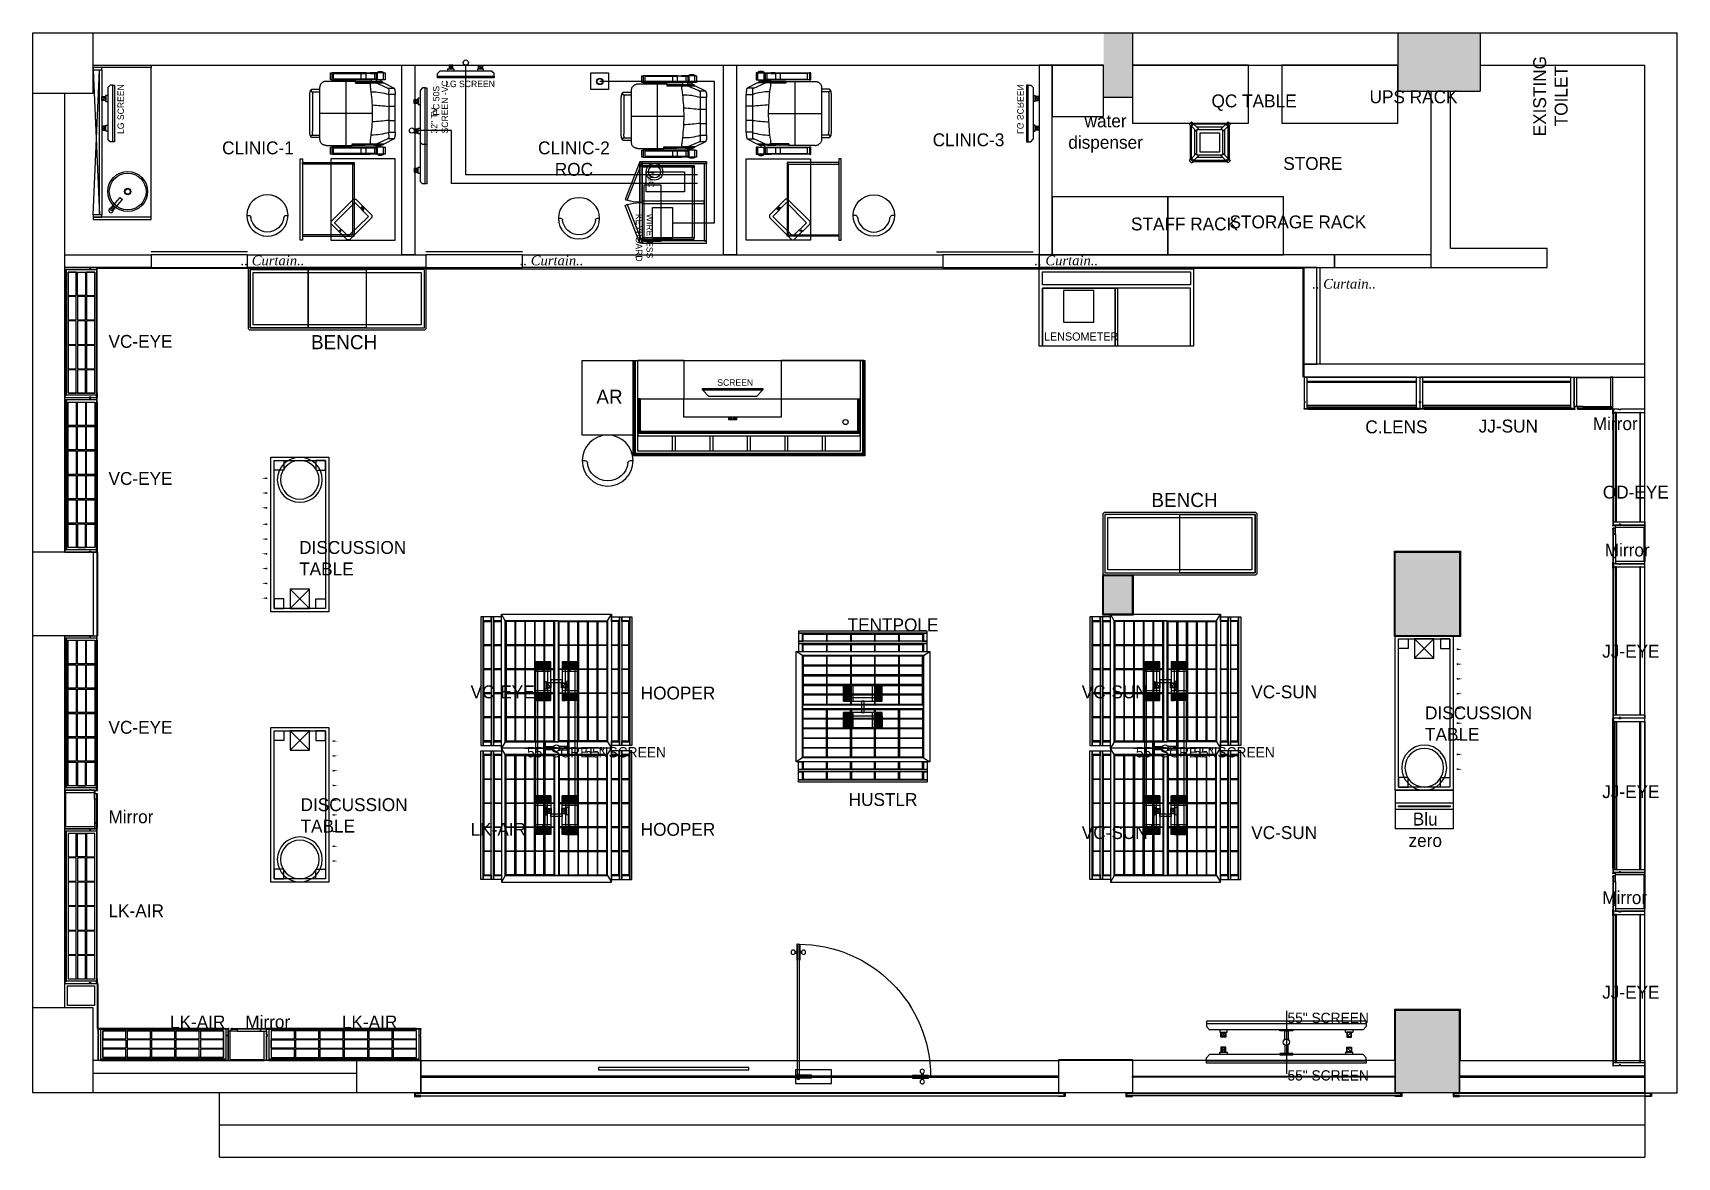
# Model space of a CAD drawing. Header units: metres. Extents: x 9275 to 22055, y -1037022 to -1028289.
import ezdxf

# ---------------------------------------------------------------- set-up
doc = ezdxf.new("R2010")
doc.units = ezdxf.units.M
for name, color, linetype in [('beam', 90, 'Continuous'), ('Column', 243, 'Continuous'), ('Column hatch', 8, 'Continuous'), ('curtain', 144, 'Continuous'), ('Dim-Interior', 33, 'Continuous'), ('Floor-Unit', 1, 'Continuous'), ('Glass-FrontGlazing', 150, 'Continuous'), ('Glazing', 141, 'Continuous'), ('HIDDEN LINE', 177, 'Continuous'), ('LENS_CURTAIN', 5, 'Continuous'), ('LENS_FURNITURE', 13, 'Continuous'), ('LENS_PARTITION', 21, 'Continuous'), ('LENS_TEXT', 31, 'Continuous'), ('LK-FLUTTED FINISH', 20, 'Continuous'), ('LN-DIMENSION', 252, 'Continuous'), ('LN-ELEVATION-1', 81, 'Continuous'), ('LN-ELEVATION-2', 103, 'Continuous'), ('LN-ELEVATION-3', 125, 'Continuous'), ('LN-ELEVATION-4', 145, 'Continuous'), ('LN-ELEVATION-5', 167, 'Continuous'), ('LN-HATCH', 251, 'Continuous'), ('LN-TEXT', 255, 'Continuous'), ('Mirror', 4, 'Continuous'), ('shutter', 172, 'Continuous'), ('Steps', 4, 'Continuous'), ('text', 7, 'Continuous'), ('TV', 3, 'Continuous'), ('wall', 5, 'Continuous')]:
    doc.layers.add(name, color=color, linetype=linetype)

msp = doc.modelspace()

# ---------------------------------------------------------------- texts
at = {"layer": 'Floor-Unit', "color": 0, "char_height": 80, "attachment_point": 1}
for insert in [(13116, -1033837), (13563, -1033837), (17849, -1033837), (18296, -1033837), (19027, -1035900), (19027, -1036347)]:
    msp.add_mtext('\\pxqc,t3;55" SCREEN', dxfattribs=dict(at, insert=insert))
at = {"layer": 'LENS_TEXT', "linetype": 'Continuous', "char_height": 100, "attachment_point": 1}
for s, insert, width in [('\\pxqc;QC TABLE', (18375, -1028767), 783.96), ('\\pxqc;UPS RACK', (19457, -1028735), 1099.49), ('\\pxqc;water dispenser ', (17437, -1028922), 352.22), ('\\pxqc;CLINIC-1', (10749, -1029132), 551.36), ('\\pxqc;CLINIC-2\\PROC', (13205, -1029132), 551.36), ('\\pxqc;CLINIC-3', (16272, -1029069), 551.36), ('\\pxqc;STORE', (18949, -1029253), 551.36), ('\\pxqc;STAFF RACK', (17677, -1029723), 1099.49), ('\\pxqc;STORAGE RACK', (18558, -1029707), 1099.49), ('\\pxql;VC-EYE', (9863, -1030635), 244.68), ('\\pxql;C.LENS', (19632, -1031299), 271.78), ('\\pxql;JJ-SUN', (20513, -1031293), 271.78), ('\\pxql;Mirror', (21400, -1031274), 271.78), ('\\pxql;VC-EYE', (9863, -1031700), 244.68), ('\\pxql;OD-EYE', (21478, -1031806), 271.78), ('\\pxql;DISCUSSION TABLE', (11345, -1032236), 551.36), ('\\pxql;Mirror', (21493, -1032256), 271.78), ('\\pxql;TENTPOLE', (15608, -1032837), 244.68), ('\\pxql;JJ-EYE', (21473, -1033042), 271.78), ('\\pxql;VC-EYE', (12678, -1033358), 244.68), ('\\pxql;HOOPER', (14000, -1033367), 244.68), ('\\pxql;VC-SUN', (17428, -1033358), 244.68), ('\\pxql;VC-SUN', (18745, -1033358), 244.68), ('\\pxql;VC-EYE', (9863, -1033633), 244.68), ('\\pxql;DISCUSSION TABLE', (20096, -1033521), 551.36), ('\\pxql;JJ-EYE', (21473, -1034133), 271.78), ('\\pxql;DISCUSSION TABLE', (11356, -1034234), 551.36), ('\\pxql;HUSTLR', (15616, -1034194), 244.68), ('\\pxql;Mirror', (9863, -1034328), 244.68), ('\\pxql;LK-AIR', (12678, -1034426), 244.68), ('\\pxql;HOOPER', (14000, -1034426), 244.68), ('\\pxql;VC-SUN', (17428, -1034451), 244.68), ('\\pxql;VC-SUN', (18745, -1034451), 244.68), ('\\pxql;Mirror', (21473, -1034956), 271.78), ('\\pxql;LK-AIR', (9863, -1035058), 244.68), ('\\pxql;JJ-EYE', (21473, -1035691), 271.78), ('\\pxql;LK-AIR', (10341, -1035922), 244.68), ('\\pxql;Mirror', (10926, -1035922), 244.68), ('\\pxql;LK-AIR', (11677, -1035922), 244.68)]:
    msp.add_mtext(s, dxfattribs=dict(at, insert=insert, width=width))
at = {"layer": 'LENS_TEXT', "attachment_point": 1}
for s, insert, char_height, width in [('BENCH', (11437, -1030636), 110, 237.44), ('\\pxqc;LENSOMETER', (17177, -1030616), 62.71, 492), ('AR', (13655, -1031060), 110, 237.44), ('BENCH', (17969, -1031862), 110, 237.44), ('\\pxqc,t8;Blu zero', (19919, -1034346), 100, 357.25)]:
    msp.add_mtext(s, dxfattribs=dict(at, insert=insert, char_height=char_height, width=width))
at = {"layer": 'LN-TEXT', "char_height": 75, "width": 621.54, "attachment_point": 1}
for insert in [(10828, -1030019, 0), (12997, -1030019, 0), (16997, -1030019, 0), (19156, -1030200, 0)]:
    msp.add_mtext('\\pxqc,t8;{\\fRomantic|b0|i1|c2|p2;.. Curtain..}', dxfattribs=dict(at, insert=insert))

# ---------------------------------------------------------------- blocks, each defined once
blk = doc.blocks.new('sfeqwef')
at = {"layer": 'Column hatch'}
h = blk.add_hatch(color=7, dxfattribs=at)
h.paths.add_polyline_path([(-4033, -10609), (-4033, -10590), (-4683, -10590), (-4683, -10609)])
h.paths.add_polyline_path([(-4033, -11090), (-4033, -10609), (-4683, -10609), (-4683, -11090)])
h.paths.add_polyline_path([(0, -11249), (0, -10609), (-453, -10609), (-453, -10868), (-453, -11249)])
h.paths.add_polyline_path([(0, -8548), (0, -8322), (-500, -8322), (-500, -8548)])
h.paths.add_polyline_path([(-4216, -8546), (-4216, -8322), (-4516, -8322), (-4516, -8546)])
h.paths.add_polyline_path([(-7593, -11090), (-7593, -10590), (-8233, -10590), (-8233, -11090)])
at = {"layer": 'beam'}
for points in [[(-7983, -7973), (-8233, -7973), (-8233, -3017), (-7983, -3017)], [(-7983, -8546), (-8233, -8546), (-8233, -10590), (-7983, -10590)], [(-7983, -12530), (-8233, -12530), (-8233, -11090), (-7983, -11090)]]:
    blk.add_lwpolyline(points, close=True, dxfattribs=at)
at = {"layer": 'Column'}
for p, q in [((-4033, -469), (-4033, 0)), ((-471, -469), (-471, 0)), ((-7574, -469), (-7574, 0)), ((-4683, -469), (-4683, 0)), ((-8233, -469), (-7574, -469)), ((-4033, -469), (-4683, -469)), ((-471, -469), (0, -469)), ((-7983, -2517), (-8233, -2517)), ((-7983, -3017), (-7983, -2517)), ((-7983, -3017), (-8233, -3017)), ((-7983, -7973), (-8233, -7973)), ((-8233, -8546), (-8233, -7973)), ((-4516, -8322), (-4516, -8546)), ((-4216, -8322), (-4216, -8546)), ((-500, -8322), (-500, -8548)), ((-7983, -8546), (-8233, -8546)), ((-4516, -8546), (-4216, -8546)), ((0, -8548), (-500, -8548)), ((-7593, -10590), (-8233, -10590)), ((-8233, -11090), (-8233, -10590)), ((-7593, -11090), (-7593, -10590)), ((-4683, -11090), (-4683, -10590)), ((-4683, -10590), (-4033, -10590)), ((-4033, -10590), (-4033, -11090)), ((0, -10609), (-453, -10609)), ((-453, -10609), (-453, -10868)), ((-453, -10868), (-453, -11249)), ((-7593, -11090), (-8233, -11090)), ((-4683, -11090), (-4683, -11090)), ((-4033, -11090), (-4683, -11090)), ((0, -11249), (-453, -11249))]:
    blk.add_line(p, q, dxfattribs=at)
at = {"layer": 'LENS_CURTAIN'}
for points in [[(-1823, -919), (-1823, -1669), (-1723, -1669), (-1723, -919)], [(-1823, -3055), (-1823, -3805), (-1723, -3805), (-1723, -3055)], [(-1823, -7072), (-1823, -7822), (-1723, -7822), (-1723, -7072)], [(-1823, -9880), (-2573, -9880), (-2573, -9980), (-1823, -9980)], [(-1823, -10118), (-1823, -10868), (-1723, -10868), (-1723, -10118)]]:
    blk.add_lwpolyline(points, close=True, dxfattribs=at)
at = {"layer": 'LENS_PARTITION'}
for points in [[(-7383, -500), (-7733, -500), (-7733, -507), (-7983, -507), (-7983, -469), (-7574, -469), (-7574, -250), (-7383, -250)], [(-1723, -919), (-1823, -919), (-1823, -250), (-1723, -250)], [(-7403, -480), (-7554, -480), (-7554, -270), (-7403, -270)], [(-4683, -500), (-4033, -500), (-4033, -469), (-4683, -469)], [(-1723, -3055), (-1823, -3055), (-1823, -1669), (-1723, -1669)], [(-1723, -2869), (-250, -2869), (-250, -2969), (-1723, -2969)], [(-1723, -7072), (-1823, -7072), (-1823, -3805), (-1723, -3805)], [(-1723, -5369), (-250, -5369), (-250, -5469), (-1723, -5469)], [(-1723, -7822), (-1823, -7822), (-1823, -10118), (-1723, -10118)], [(-1723, -7922), (-250, -7922), (-250, -7822), (-1723, -7822)], [(-2673, -12530), (-2573, -12530), (-2573, -9880), (-2673, -9880)]]:
    blk.add_lwpolyline(points, close=True, dxfattribs=at)
at = {"layer": 'LK-FLUTTED FINISH'}
blk.add_lwpolyline([(-1835, -7822), (-1835, -3055)], dxfattribs=at)
at = {"layer": 'Mirror'}
blk.add_line((-7983, -8546), (-7983, -7973), dxfattribs=at)
for points in [[(-7383, -500), (-7733, -500)], [(-7383, -506), (-7733, -506)], [(-4683, -500), (-4033, -500)], [(-4683, -506), (-4033, -506)], [(-1831, -3053), (-1829, -500)], [(-1825, -3053), (-1823, -500)], [(-2673, -9874), (-1829, -9874), (-1829, -7822)], [(-2673, -9880), (-1823, -9880), (-1823, -7822)], [(-7983, -8546), (-7983, -7973)], [(-7977, -8546), (-7977, -7973)], [(-7983, -11096), (-7587, -11096), (-7587, -10584), (-7983, -10584)], [(-7983, -11090), (-7593, -11090), (-7593, -10590), (-7983, -10590)]]:
    blk.add_lwpolyline(points, dxfattribs=at)
for points in [[(-4210, -8316), (-4210, -8552), (-4522, -8552), (-4522, -8316)], [(-4216, -8322), (-4216, -8546), (-4516, -8546), (-4516, -8322)], [(-4027, -10584), (-4027, -11096), (-4689, -11096), (-4689, -10584)], [(-4033, -10590), (-4033, -11090), (-4683, -11090), (-4683, -10590)]]:
    blk.add_lwpolyline(points, close=True, dxfattribs=at)
at = {"layer": 'shutter'}
for points in [[(-8233, -3017), (-8233, -2967), (-8262, -2967), (-8262, -3017), (-8257, -3017), (-8257, -2973), (-8238, -2973), (-8238, -3017), (-8233, -3017)], [(-8233, -7973), (-8233, -8023), (-8262, -8023), (-8262, -7973), (-8257, -7973), (-8257, -8017), (-8238, -8017), (-8238, -7973), (-8233, -7973)], [(-8233, -8546), (-8233, -8496), (-8262, -8496), (-8262, -8546), (-8257, -8546), (-8257, -8502), (-8238, -8502), (-8238, -8546), (-8233, -8546)], [(-8233, -10590), (-8233, -10640), (-8262, -10640), (-8262, -10590), (-8257, -10590), (-8257, -10634), (-8238, -10634), (-8238, -10590), (-8233, -10590)], [(-8233, -11090), (-8233, -11040), (-8262, -11040), (-8262, -11090), (-8257, -11090), (-8257, -11046), (-8238, -11046), (-8238, -11090), (-8233, -11090)], [(-8233, -12530), (-8233, -12580), (-8262, -12580), (-8262, -12530), (-8257, -12530), (-8257, -12574), (-8238, -12574), (-8238, -12530), (-8233, -12530)]]:
    blk.add_lwpolyline(points, dxfattribs=at)
at = {"layer": 'shutter', "color": 5}
for points in [[(-8257, -8017), (-8238, -8017), (-8238, -2973), (-8257, -2973)], [(-8257, -8502), (-8238, -8502), (-8238, -10634), (-8257, -10634)], [(-8257, -12574), (-8238, -12574), (-8238, -11046), (-8257, -11046)]]:
    blk.add_lwpolyline(points, close=True, dxfattribs=at)
at = {"layer": 'Steps'}
for p, q in [((-8733, -1450), (-8733, -12530)), ((-8733, -1450), (-8233, -1450)), ((-8483, -1450), (-8483, -12530)), ((-8233, -12530), (-8733, -12530))]:
    blk.add_line(p, q, dxfattribs=at)
at = {"layer": 'wall', "color": 1}
for p, q in [((-8233, -3017), (-8233, 0)), ((-8233, 0), (0, 0)), ((0, 0), (0, -12780)), ((-7574, -250), (-4683, -250)), ((-4033, -250), (-471, -250)), ((-8083, -2517), (-8083, -469)), ((-250, -469), (-250, -6707)), ((-250, -6707), (-250, -8322)), ((-250, -8548), (-250, -10609)), ((-1823, -10868), (-1823, -11771)), ((-1823, -10868), (-453, -10868)), ((-1673, -11018), (-1673, -11771)), ((-1673, -11018), (-453, -11018)), ((-250, -11249), (-250, -12530)), ((-1823, -11771), (-1673, -11771)), ((-8233, -12530), (-250, -12530)), ((-8233, -12530), (-8233, -12780)), ((-8233, -12780), (0, -12780))]:
    blk.add_line(p, q, dxfattribs=at)
at = {"layer": 'text', "linetype": 'Continuous', "insert": (-783, -11662, 26), "char_height": 100, "width": 583.87, "attachment_point": 1}
blk.add_mtext('\\pxqc;EXISTING TOILET', dxfattribs=at)
blk = doc.blocks.new('Entrance Door')
at = {"layer": 'Glazing'}
for p, q in [((30, -54), (18, -66)), ((1118, -31), (1118, -54)), ((1118, -89), (1118, -66)), ((1133, -31), (1133, -54)), ((1133, -89), (1133, -66)), ((-5, -1156), (18, -1156)), ((53, -1156), (30, -1156)), ((-5, -1171), (18, -1171)), ((53, -1171), (30, -1171))]:
    blk.add_line(p, q, dxfattribs=at)
for points in [[(320, -120), (0, -120), (0, 0), (320, 0)], [(-2, -66), (1199, -66), (1199, -54), (-2, -54)], [(0, -54), (142, -54), (142, -47), (0, -47)], [(0, -66), (142, -66), (142, -74), (0, -74)], [(18, -35), (18, -1235), (30, -1235), (30, -35)], [(1181, -54), (1038, -54), (1038, -47), (1181, -47)], [(1181, -66), (1038, -66), (1038, -74), (1181, -74)], [(18, -1093), (18, -1235), (10, -1235), (10, -1093)], [(30, -1093), (30, -1235), (37, -1235), (37, -1093)]]:
    blk.add_lwpolyline(points, close=True, dxfattribs=at)
for centre, radius in [((1125, -14), 19), ((24, -59), 19.8), ((1125, -107), 19), ((-22, -1164), 19), ((70, -1164), 19)]:
    blk.add_circle(centre, radius, dxfattribs=at)
blk.add_arc((24, -60), 1175, 270, 359.9996, dxfattribs=at)
blk = doc.blocks.new('rtf')
at = {"color": 0, "linetype": 'ByBlock'}
for p, q in [((16413, -172799), (16452, -172799)), ((16413, -172811), (16413, -172799)), ((16413, -172811), (16452, -172811)), ((16425, -172793), (16535, -172793)), ((16425, -172817), (16535, -172817)), ((16535, -172793), (16535, -172817))]:
    blk.add_line(p, q, dxfattribs=at)
for centre, radius, start, end in [((16413, -172805), 17.5, 21.0506, 340.9422), ((16445, -172805), 9.89, 322.6562, 37.3438)]:
    blk.add_arc(centre, radius, start, end, dxfattribs=at)
blk = doc.blocks.new('dsg')
at = {"color": 0, "linetype": 'ByBlock'}
for radius in [155, 143, 25, 20]:
    blk.add_circle((11492, -171103), radius, dxfattribs=at)
blk.add_blockref('rtf', (-5117, 1703), dxfattribs=at)
blk = doc.blocks.new('CLINIC - CABINET SINK')
at = {"layer": 'LN-ELEVATION-1'}
for points in [[(-581, 225), (-599, 225), (-599, -225), (-581, -225)], [(-581, 225), (-563, 225), (-563, 157), (-581, 157)], [(-563, 157), (565, 157), (565, 175), (-563, 175)], [(565, 225), (583, 225), (583, 157), (565, 157)], [(583, 225), (601, 225), (601, -225), (583, -225)]]:
    blk.add_lwpolyline(points, close=True, dxfattribs=at)
at = {"layer": 'LN-ELEVATION-2'}
blk.add_line((583, -225), (-581, -225), dxfattribs=at)
at = {"layer": 'LN-HATCH'}
for p, q in [((565, 225), (-563, 175)), ((-563, 225), (565, 175))]:
    blk.add_line(p, q, dxfattribs=at)
at = {"layer": 'LN-ELEVATION-3', "xscale": -1, "rotation": 41.1558274151866}
blk.add_blockref('dsg', (-103569, 136347), dxfattribs=at)
blk = doc.blocks.new('CLINIC SCREEN')
at = {"layer": 'TV'}
for p, q in [((-220, -19), (-201, 0)), ((201, 0), (-201, 0)), ((-139, 0), (-139, 16)), ((-139, 16), (-92, 16)), ((-103, 43), (-127, 19)), ((-127, 43), (-103, 19)), ((-92, 16), (-92, 0)), ((92, 16), (92, 0)), ((92, 16), (139, 16)), ((103, 43), (127, 19)), ((139, 0), (139, 16)), ((220, -19), (201, 0)), ((-220, -39), (-220, -19)), ((220, -39), (220, -19))]:
    blk.add_line(p, q, dxfattribs=at)
for points in [[(-130, 16), (-100, 16), (-100, 46), (-130, 46)], [(-127, 19), (-103, 19), (-103, 43), (-127, 43)], [(130, 16), (100, 16), (100, 46), (130, 46)], [(127, 19), (103, 19), (103, 43), (127, 43)], [(-220, -52), (-220, -39), (220, -39), (220, -52)]]:
    blk.add_lwpolyline(points, close=True, dxfattribs=at)
at = {"layer": 'Floor-Unit', "color": 0}
blk.add_text('LG SCREEN', height=50, dxfattribs=at).set_placement((-160, -125))
blk = doc.blocks.new('Chair')
at = {"layer": 'Floor-Unit'}
for p, q in [((587017, -21249), (586991, -21249)), ((587491, -21249), (587464, -21249))]:
    blk.add_line(p, q, dxfattribs=at)
blk.add_circle((587241, -21249), 250, dxfattribs=at)
for centre, radius, start, end in [((587017, -21274), 25, 6.3794, 90), ((587241, -21249), 200, 186.3794, 353.6206), ((587464, -21274), 25, 90, 173.6206)]:
    blk.add_arc(centre, radius, start, end, dxfattribs=at)
blk = doc.blocks.new('chr')
at = {"layer": 'Defpoints'}
for p, q in [((0, 206), (0, -206)), ((-249, 0), (249, 0))]:
    blk.add_line(p, q, dxfattribs=at)
at = {"layer": 'LENS_FURNITURE'}
for points in [[(-316, 291), (-318, 291), (-319, 290), (-319, 290), (-319, 289), (-320, 289), (-320, 288), (-320, 288), (-321, 287), (-321, 286), (-321, 286), (-322, 285), (-322, 285), (-322, 284), (-322, 284), (-323, 283), (-323, 283), (-323, 282), (-323, 282), (-323, 281), (-324, 280), (-324, 280), (-324, 279), (-324, 278), (-325, 278), (-325, 277), (-325, 277), (-325, 276), (-325, 275), (-325, 275), (-326, 274), (-326, 274), (-326, 272), (-326, 270), (-326, 270), (-326, 269), (-326, 269), (-326, 268), (-326, 268), (-326, 267), (-326, 267), (-326, 266), (-326, 266), (-326, 265), (-326, 265), (-326, 264), (-326, 264), (-326, 263), (-326, 262), (-326, 262), (-326, 261), (-326, 261), (-326, 259), (-326, 259), (-326, 258), (-326, 258), (-326, 257), (-325, 257), (-325, 256), (-325, 256), (-325, 255), (-325, 254), (-325, 254), (-325, 253), (-324, 253), (-324, 252), (-324, 251), (-324, 251), (-323, 250), (-323, 250), (-323, 249), (-323, 249), (-323, 248), (-322, 248), (-322, 247), (-322, 246), (-322, 246), (-321, 245), (-321, 245), (-321, 244), (-320, 244), (-320, 243), (-320, 243), (-319, 242), (-319, 242), (-319, 241), (-318, 241), (-316, 241)], [(-318, 241), (-318, 291)], [(-262, 290), (-262, 303), (-316, 303), (-316, 290), (-262, 290), (-262, 187)], [(-316, 290), (-316, 187)], [(-248, 266), (-250, 267), (-262, 267)], [(-250, 235), (-250, 267)], [(-238, 277), (-242, 277), (-242, 283), (-242, 283), (-243, 283), (-243, 283), (-243, 283), (-243, 283), (-243, 283), (-244, 283), (-244, 283), (-244, 283), (-244, 283), (-244, 283), (-245, 282), (-245, 282), (-245, 282), (-245, 282), (-246, 282), (-246, 282), (-246, 282), (-246, 282), (-246, 282), (-246, 281), (-247, 281), (-247, 281), (-247, 281), (-247, 281), (-247, 281), (-247, 281), (-247, 280), (-247, 280), (-248, 280), (-248, 280), (-248, 280), (-248, 279), (-248, 279), (-248, 279), (-248, 278), (-248, 278), (-248, 278), (-248, 278), (-248, 278), (-248, 277), (-248, 277), (-248, 277), (-248, 277), (-248, 277)], [(-243, 258), (-243, 277), (-248, 277), (-248, 258)], [(-238, 283), (-242, 283)], [(-243, 249), (-242, 249), (-242, 250), (-242, 250), (-242, 250), (-242, 277), (-242, 277), (-242, 277), (-242, 277), (-242, 277), (-242, 277), (-242, 277), (-242, 277), (-242, 277), (-242, 277), (-242, 277), (-243, 277), (-243, 277), (-243, 277)], [(-197, 373), (-238, 292), (-238, 231), (-238, 230), (-238, 199), (-238, 199)], [(-238, 231), (-197, 322)], [(-238, 230), (-238, 230), (-238, 291), (-238, 291), (-238, 291), (-238, 291), (-238, 291), (-238, 291), (-238, 292), (-238, 292), (-238, 292)], [(-147, 331), (-147, 381), (-152, 381), (-156, 380), (-160, 380), (-164, 380), (-168, 380), (-172, 379), (-176, 379), (-179, 379), (-183, 378), (-185, 377), (-188, 377), (-190, 376), (-193, 376), (-194, 375), (-195, 374), (-196, 373), (-197, 373), (-197, 322)], [(-147, 381), (147, 381)], [(147, 331), (-147, 331)], [(-55, 331), (-55, 381)], [(55, 331), (55, 381)], [(197, 322), (197, 373), (196, 373), (196, 374), (194, 375), (193, 376), (191, 376), (188, 377), (186, 377), (183, 378), (179, 379), (176, 379), (172, 379), (168, 380), (164, 380), (160, 380), (156, 380), (152, 381), (147, 381), (147, 331)], [(238, 199), (238, 199), (238, 230), (238, 231), (238, 292), (197, 373)], [(197, 321), (197, 322), (197, 322)], [(197, 322), (238, 231)], [(238, 230), (238, 230), (238, 291), (238, 291), (238, 291), (238, 291), (238, 291), (238, 291), (238, 292), (238, 292), (238, 292)], [(248, 277), (248, 277), (248, 277), (248, 278), (248, 278), (248, 278), (248, 278), (248, 279), (248, 279), (248, 279), (248, 279), (248, 280), (248, 280), (248, 280), (247, 280), (247, 280), (247, 281), (247, 281), (247, 281), (247, 281), (247, 281), (247, 281), (246, 282), (246, 282), (246, 282), (246, 282), (245, 282), (245, 282), (245, 282), (245, 282), (244, 283), (244, 283), (244, 283), (244, 283), (244, 283), (244, 283), (243, 283), (243, 283), (243, 283), (243, 283), (243, 283), (242, 283), (242, 283), (242, 277), (238, 277)], [(242, 283), (238, 283)], [(242, 258), (242, 277), (248, 277), (248, 258)], [(242, 249), (242, 249), (242, 250), (242, 250), (242, 250), (242, 250), (242, 250), (242, 277), (242, 277), (242, 277), (242, 277), (242, 277), (242, 277), (242, 277), (242, 277), (242, 277), (242, 277), (242, 277), (242, 277), (242, 277), (242, 277)], [(262, 267), (249, 267), (248, 266)], [(249, 267), (249, 235)], [(316, 290), (316, 303), (262, 303), (262, 290), (316, 290), (316, 187)], [(262, 290), (262, 187)], [(316, 241), (318, 241), (319, 241), (319, 242), (320, 243), (320, 243), (321, 244), (321, 245), (321, 245), (321, 246), (322, 246), (322, 247), (322, 247), (322, 247), (322, 248), (323, 248), (323, 249), (323, 249), (323, 250), (323, 250), (324, 251), (324, 252), (324, 252), (324, 253), (325, 254), (325, 255), (325, 255), (325, 256), (325, 257), (325, 257), (326, 258), (326, 258), (326, 259), (326, 259), (326, 260), (326, 261), (326, 262), (326, 262), (326, 263), (326, 264), (326, 264), (326, 265), (326, 265), (326, 266), (326, 266), (326, 267), (326, 267), (326, 268), (326, 268), (326, 269), (326, 270), (326, 270), (326, 271), (326, 272), (326, 273), (326, 273), (326, 274), (325, 275), (325, 275), (325, 276), (325, 277), (325, 277), (325, 278), (325, 278), (324, 279), (324, 280), (324, 280), (324, 281), (323, 282), (323, 282), (323, 283), (323, 283), (322, 284), (322, 285), (322, 286), (321, 286), (321, 287), (321, 287), (321, 287), (320, 288), (320, 289), (320, 289), (319, 290), (319, 290), (319, 290), (318, 291), (316, 291)], [(318, 291), (318, 241)], [(-316, 155), (-316, 187), (-311, 187), (-311, 155)], [(-316, -112), (-316, 155), (-311, 155), (-311, -92), (-311, -92), (-311, -92), (-311, -92), (-311, -92), (-311, -93), (-311, -93), (-311, -93), (-311, -93), (-311, -94), (-311, -94), (-311, -94), (-311, -94), (-311, -94), (-311, -95), (-310, -95), (-310, -95), (-310, -95), (-310, -95), (-310, -95), (-310, -96), (-310, -96), (-309, -96), (-309, -96), (-309, -96), (-309, -96), (-308, -96), (-308, -97), (-308, -97), (-308, -97), (-308, -97), (-307, -97), (-307, -97), (-307, -97), (-307, -97), (-307, -97), (-306, -97), (-271, -97), (-271, -97), (-271, -97), (-271, -97), (-271, -97), (-270, -97), (-270, -97), (-270, -97), (-270, -97), (-270, -96), (-270, -96), (-269, -96), (-269, -96), (-269, -96), (-269, -96), (-269, -96), (-268, -96), (-268, -96), (-268, -95), (-268, -95), (-268, -95), (-268, -95), (-268, -95), (-267, -95), (-267, -95), (-267, -94), (-267, -94), (-267, -94), (-267, -94), (-267, -93), (-267, -93), (-267, -93), (-267, -93), (-267, -93), (-267, -92), (-267, -92), (-267, -92), (-267, -92), (-267, 155), (-262, 155), (-262, -112)], [(-267, 187), (-267, 242), (-311, 242), (-311, 187)], [(-267, 234), (-311, 234)], [(-267, 220), (-311, 220)], [(-267, 153), (-311, 153)], [(-267, 155), (-267, 187), (-262, 187), (-262, 155)], [(-262, 235), (-250, 235), (-248, 236)], [(-248, 215), (-248, 210), (-243, 210), (-243, 215), (-248, 215), (-248, 236)], [(-248, 210), (-248, 149)], [(-248, 51), (-248, 53), (-248, 149), (-243, 149), (-243, 61)], [(-242, 250), (-241, 250), (-239, 250), (-238, 250)], [(-238, 202), (-238, 202), (-238, 201), (-239, 201), (-239, 201), (-239, 201), (-239, 201), (-239, 201), (-239, 200), (-240, 200), (-240, 200), (-240, 200), (-240, 200), (-240, 199), (-240, 199), (-241, 199), (-241, 199), (-241, 198), (-241, 198), (-241, 198), (-241, 197), (-242, 197), (-242, 197), (-242, 197), (-242, 196), (-242, 196), (-242, 196), (-242, 196), (-242, 195), (-242, 195), (-242, 195), (-242, 195), (-242, 194), (-242, 194), (-242, 194), (-243, 193), (-243, 232), (-242, 236), (-241, 240), (-240, 244), (-238, 246)], [(-243, 236), (-243, 215)], [(-243, 223), (-242, 223), (-242, 223), (-242, 223), (-242, 223), (-242, 223), (-242, 224)], [(-243, 210), (-243, 149)], [(-236, 193), (-237, 193), (-237, 193), (-238, 193), (-239, 193), (-239, 193), (-240, 193), (-240, 193), (-241, 193), (-242, 193), (-243, 193), (-243, 59), (-242, 57), (-241, 55), (-240, 52), (-238, 50), (-236, 48), (-236, 193)], [(-238, 199), (-238, 199), (-238, 199), (-238, 199), (-238, 198), (-238, 198), (-238, 198), (-238, 197), (-238, 197), (-238, 197), (-238, 197), (-237, 196), (-237, 196), (-237, 196), (-237, 196), (-237, 195), (-237, 195), (-237, 195), (-237, 195), (-236, 194), (-236, 194), (-236, 194), (-236, 193), (-236, 193), (-235, 193), (-235, 193), (-235, 192), (-235, 192), (-235, 192), (-235, 192), (-234, 192), (-234, 191), (-233, 191), (-233, 191), (-233, 191), (-233, 191), (-232, 190), (-232, 190), (-232, 190), (-232, 190), (-231, 190), (-231, 190), (-231, 190), (-230, 190), (-230, 190), (-230, 190), (-230, 190), (-229, 189), (-229, 189), (-229, 189), (-228, 189), (-228, 189), (-228, 189), (-215, 189)], [(-215, 189), (-208, 190), (-187, 193), (-167, 196), (-146, 198), (-125, 200), (-104, 202), (-83, 203), (-62, 204), (-42, 205), (-21, 206), (0, 206), (21, 206), (42, 205), (63, 204), (84, 203), (105, 202), (126, 200), (146, 198), (167, 196), (188, 193), (209, 190), (215, 189)], [(215, 189), (228, 189), (228, 189), (229, 189), (229, 189), (229, 189), (229, 189), (230, 190), (230, 190), (231, 190), (231, 190), (231, 190), (231, 190), (232, 190), (232, 190), (232, 190), (232, 190), (232, 190), (233, 191), (233, 191), (233, 191), (233, 191), (234, 191), (234, 192), (235, 192), (235, 192), (235, 192), (235, 192), (235, 193), (236, 193), (236, 193), (236, 193), (236, 194), (237, 194), (237, 194), (237, 195), (237, 195), (237, 195), (237, 195), (237, 196), (237, 196), (237, 196), (238, 196), (238, 197), (238, 197), (238, 197), (238, 198), (238, 198), (238, 198), (238, 199), (238, 199), (238, 199), (238, 199), (238, 199)], [(238, 246), (239, 245), (240, 242), (241, 239), (242, 236), (242, 232), (242, 193), (242, 84), (242, 82), (241, 80), (240, 77), (238, 75), (236, 73), (236, 73), (236, 73), (238, 74), (241, 75), (243, 76), (244, 77), (245, 77), (245, 77), (245, 78), (245, 78), (245, 78), (244, 78), (244, 79), (244, 79), (244, 79), (244, 79), (244, 80), (244, 80), (243, 80), (243, 80), (243, 80), (243, 81), (243, 81), (243, 81), (243, 81), (243, 82), (243, 82), (243, 82), (243, 82), (243, 83), (243, 83), (243, 83), (243, 84), (242, 84), (242, 84)], [(236, 193), (242, 193), (242, 193), (242, 194), (242, 194), (242, 194), (242, 195), (242, 195), (242, 195), (242, 195), (242, 196), (242, 196), (242, 196), (242, 196), (242, 197), (241, 197), (241, 198), (241, 198), (241, 199), (241, 199), (241, 199), (240, 199), (240, 200), (240, 200), (240, 200), (240, 200), (240, 200), (239, 201), (239, 201), (239, 201), (239, 201), (238, 201), (238, 202)], [(249, 73), (236, 73), (236, 193)], [(238, 250), (239, 250), (242, 250)], [(242, 214), (242, 210), (248, 210), (248, 214), (242, 214), (242, 236)], [(242, 224), (242, 223), (242, 223), (242, 223), (242, 223)], [(242, 149), (242, 210)], [(248, 76), (248, 149), (242, 149), (242, 84)], [(248, 236), (249, 235), (262, 235)], [(248, 214), (248, 236)], [(248, 149), (248, 210)], [(262, 194), (248, 194)], [(262, 155), (262, 187), (266, 187), (266, 155)], [(316, 155), (316, -112), (262, -112), (262, -122), (316, -122), (316, -112)], [(262, -112), (262, 155), (266, 155), (266, -92), (266, -92), (266, -92), (266, -92), (267, -92), (267, -92), (267, -93), (267, -93), (267, -93), (267, -93), (267, -93), (267, -94), (267, -94), (267, -94), (267, -94), (267, -94), (267, -94), (267, -94), (268, -95), (268, -95), (268, -95), (268, -95), (268, -95), (268, -95), (268, -95), (269, -96), (269, -96), (269, -96), (269, -96), (269, -96), (270, -96), (270, -96), (270, -96), (270, -97), (271, -97), (271, -97), (271, -97), (271, -97), (271, -97), (306, -97), (307, -97), (307, -97), (307, -97), (307, -97), (307, -97), (308, -97), (308, -96), (308, -96), (308, -96), (308, -96), (309, -96), (309, -96), (309, -96), (309, -96), (309, -96), (309, -96), (310, -95), (310, -95), (310, -95), (310, -95), (310, -95), (310, -95), (311, -94), (311, -94), (311, -94), (311, -94), (311, -94), (311, -94), (311, -93), (311, -93), (311, -93), (311, -93), (311, -93), (311, -92), (311, -92), (311, -92), (311, -92), (311, -92), (311, -92), (311, 155)], [(311, 187), (311, 242), (266, 242), (266, 187)], [(311, 234), (266, 234)], [(311, 220), (266, 220)], [(311, 153), (266, 153)], [(-267, 115), (-311, 115)], [(-249, 48), (-236, 48), (-236, 48), (-236, 48), (-238, 49), (-241, 50), (-243, 51), (-244, 52), (-245, 52), (-245, 52), (-245, 53), (-245, 53), (-245, 53), (-244, 53), (-244, 54), (-244, 54), (-244, 54), (-244, 54), (-244, 55), (-244, 55), (-243, 55), (-243, 55), (-243, 55), (-243, 56), (-243, 56), (-243, 56), (-243, 56), (-243, 57), (-243, 57), (-243, 57), (-243, 57), (-243, 58), (-243, 58), (-243, 58), (-243, 59), (-243, 59), (-243, 59)], [(-249, -156), (-249, 48), (-249, 48), (-249, 49), (-249, 49), (-249, 49), (-249, 49), (-249, 49), (-249, 50), (-249, 50), (-249, 50), (-249, 50), (-249, 50), (-248, 51), (-248, 51), (-248, 51), (-248, 51), (-248, 52), (-248, 52), (-248, 52), (-248, 52), (-248, 52), (-247, 52), (-247, 53), (-247, 53), (-247, 53), (-247, 53), (-247, 53), (-246, 53), (-245, 52)], [(-248, 53), (-247, 53)], [(-247, 53), (-246, 53), (-246, 54), (-245, 54), (-245, 54), (-245, 55), (-245, 55), (-245, 55), (-244, 55), (-244, 56), (-244, 56), (-244, 56), (-244, 56), (-244, 57), (-244, 57), (-243, 57), (-243, 57), (-243, 57), (-243, 58), (-243, 58), (-243, 59), (-243, 59), (-243, 59), (-243, 59), (-243, 60), (-243, 60), (-243, 60), (-243, 61), (-243, 61), (-243, 61)], [(247, 78), (246, 78), (245, 77)], [(248, 76), (249, 75), (249, 75), (249, 75), (249, 75), (249, 74), (249, 74), (249, 74), (249, 73), (249, 73), (249, -156)], [(311, 115), (266, 115)], [(-249, -156), (-249, -156), (-249, -157), (-249, -157), (-249, -158), (-249, -158), (-249, -159), (-249, -160), (-249, -161), (-249, -162), (-249, -162), (-249, -163), (-248, -164), (-248, -164), (-248, -165), (-248, -166), (-248, -166), (-248, -167), (-248, -167), (-247, -168), (-247, -169), (-247, -170), (-247, -170), (-246, -171), (-246, -172), (-246, -173), (-246, -173), (-246, -174), (-246, -174), (-245, -175), (-245, -176), (-244, -176), (-244, -178), (-243, -179), (-243, -180), (-242, -181), (-242, -181), (-242, -182), (-241, -183), (-241, -183)], [(-199, -206), (-199, -206), (-206, -205), (-212, -204), (-218, -202), (-224, -199), (-229, -196), (-233, -192), (-237, -188), (-241, -183), (-241, -183), (-241, -183)], [(199, -206), (-199, -206)], [(-187, -206), (-187, -263), (-187, -265), (-187, -266), (-186, -268), (-185, -270), (-184, -271), (-183, -273), (-182, -274), (-180, -275), (-178, -276), (-175, -277), (-172, -278), (-169, -279), (-166, -280), (-163, -280), (-159, -281), (-156, -281), (-152, -282), (-149, -282), (-145, -282), (-141, -282), (-137, -282), (137, -282), (139, -282), (143, -282), (147, -282), (151, -282), (154, -282), (158, -281), (161, -281), (164, -280), (167, -279), (170, -279), (173, -278), (176, -277), (179, -276), (181, -274), (182, -273), (184, -272), (185, -270), (186, -269), (187, -267), (187, -265), (187, -263), (187, -263), (187, -206)], [(-177, -272), (-177, -272), (-177, -272), (-176, -272), (-176, -272), (-176, -272), (-176, -272), (-175, -272), (-175, -272), (-175, -272), (-174, -272), (-174, -272), (-174, -272), (-174, -272), (-173, -272), (-173, -271), (-172, -271), (-172, -271), (-172, -271), (-171, -270), (-171, -270), (-171, -270), (-171, -270), (-170, -270), (-170, -269), (-170, -269), (-170, -269), (-169, -268), (-169, -268), (-169, -268), (-169, -268), (-169, -268), (-169, -267), (-168, -267), (-168, -267), (-168, -266), (-168, -266), (-168, -266), (-168, -266), (-168, -265), (-168, -265), (-168, -265), (-168, -265), (-168, -264), (-168, -264), (-168, -264), (-168, -264), (-168, -263), (-168, -263), (-168, -206)], [(177, -272), (177, -272), (177, -272), (176, -272), (176, -272), (176, -272), (176, -272), (175, -272), (175, -272), (175, -272), (174, -272), (174, -272), (174, -272), (174, -272), (173, -272), (173, -271), (173, -271), (173, -271), (172, -271), (172, -271), (172, -271), (172, -271), (171, -270), (171, -270), (171, -270), (171, -270), (171, -270), (170, -270), (170, -269), (170, -269), (170, -269), (169, -268), (169, -268), (169, -268), (169, -268), (169, -268), (169, -267), (168, -267), (168, -267), (168, -266), (168, -266), (168, -266), (168, -266), (168, -266), (168, -265), (168, -265), (168, -265), (168, -264), (168, -264), (168, -264), (168, -264), (168, -263), (168, -263), (168, -206)], [(249, -156), (249, -156), (249, -157), (249, -157), (249, -158), (249, -158), (249, -159), (249, -160), (249, -161), (249, -161), (249, -162), (249, -162), (249, -163), (248, -164), (248, -164), (248, -165), (248, -165), (248, -166), (248, -166), (248, -167), (248, -167), (247, -168), (247, -169), (247, -170), (247, -170), (246, -171), (246, -172), (246, -173), (246, -173), (246, -174), (246, -174), (245, -175), (245, -175), (245, -176), (244, -176), (244, -177), (244, -178), (244, -178), (243, -179), (243, -180), (242, -181), (242, -182), (241, -183), (241, -183), (237, -188), (233, -192), (229, -196), (224, -199), (218, -202), (212, -204), (206, -205), (199, -206), (199, -206)], [(-187, -263), (-187, -263), (-187, -264), (-187, -264), (-187, -264), (-187, -265), (-187, -265), (-187, -265), (-187, -265), (-187, -266), (-187, -266), (-187, -266), (-187, -266), (-187, -267), (-187, -267), (-186, -267), (-186, -268), (-186, -268), (-186, -268), (-186, -268), (-186, -268), (-185, -269), (-185, -269), (-185, -269), (-185, -270), (-184, -270), (-184, -270), (-184, -270), (-184, -270), (-183, -271), (-183, -271), (-183, -271), (-182, -271), (-182, -272), (-181, -272), (-181, -272), (-181, -272), (-181, -272), (-180, -272), (-180, -272), (-180, -272), (-179, -272), (-179, -272), (-179, -272), (-179, -272), (-178, -272), (-178, -272), (-177, -272)], [(168, -259), (167, -259), (165, -259), (164, -260), (162, -260), (159, -261), (157, -261), (154, -262), (151, -262), (148, -262), (145, -262), (141, -262), (138, -262), (137, -262), (-137, -262)], [(177, -272), (178, -272), (178, -272), (179, -272), (179, -272), (179, -272), (179, -272), (180, -272), (180, -272), (180, -272), (181, -272), (181, -272), (181, -272), (181, -272), (182, -272), (182, -271), (183, -271), (183, -271), (183, -271), (183, -271), (183, -271), (184, -270), (184, -270), (184, -270), (184, -270), (185, -270), (185, -269), (185, -269), (185, -269), (185, -269), (186, -268), (186, -268), (186, -268), (186, -268), (186, -267), (187, -267), (187, -267), (187, -266), (187, -266), (187, -266), (187, -265), (187, -265), (187, -265), (187, -265), (187, -264), (187, -264), (187, -264), (187, -263), (187, -263), (187, -263)]]:
    blk.add_lwpolyline(points, dxfattribs=at)
for points in [[(-248, 236), (-243, 236), (-243, 258), (-248, 258)], [(248, 258), (242, 258), (242, 236), (248, 236)], [(316, 187), (311, 187), (311, 155), (316, 155)], [(-262, -112), (-316, -112), (-316, -122), (-262, -122)]]:
    blk.add_lwpolyline(points, close=True, dxfattribs=at)
for centre, radius, start, end in [((247, 204), 415, 162.0923, 181.0762), ((4675, -167), 4756, 173.9822, 175.5169), ((-4675, -167), 4756, 4.4831, 6.0178), ((-247, 204), 415, 358.9238, 17.9077), ((-140, -164), 98.4, 253.9957, 271.677)]:
    blk.add_arc(centre, radius, start, end, dxfattribs=at)
for points in [[(-147, 331), (-173, 331), (-195, 327), (-197, 322)], [(197, 322), (195, 327), (173, 331), (147, 331)]]:
    blk.add_spline(points, degree=3, dxfattribs=at)
blk = doc.blocks.new('servgewrgtrs')
at = {"layer": 'LENS_FURNITURE'}
blk.add_lwpolyline([(119, -352), (119, -985), (-381, -985), (-381, -352)], close=True, dxfattribs=at)
at = {"layer": 'LENS_FURNITURE', "color": 146}
for points in [[(-63, -382), (-63, -394), (339, -394), (339, -382)], [(339, -352), (339, -985), (357, -985), (357, -352)], [(-63, -394), (-63, -943), (-51, -943), (-51, -394)], [(-63, -955), (-63, -943), (339, -943), (339, -955)]]:
    blk.add_lwpolyline(points, close=True, dxfattribs=at)
at = {"layer": 'LENS_FURNITURE', "color": 18}
for points in [[(-9, -982), (116, -858), (116, -841), (-58, -667), (-75, -667), (-199, -791), (-199, -808), (-26, -982)], [(-17, -955), (89, -849), (-67, -693), (-173, -800)], [(-138, -742), (-124, -728), (-118, -728), (-118, -728), (-118, -733), (-133, -748), (-138, -748), (-138, -748)]]:
    blk.add_lwpolyline(points, close=True, dxfattribs=at)
blk.add_circle((45, -911), 7, dxfattribs=at)
at = {"layer": 'Floor-Unit', "xscale": 0.6413055337135763, "yscale": 0.6413055337135763, "zscale": 0.6413055337135763}
blk.add_blockref('Chair', (-375989, 12834), dxfattribs=at)
at = {"layer": 'LENS_PARTITION', "rotation": 90.00000000000003}
blk.add_blockref('chr', (0, 0), dxfattribs=at)
blk = doc.blocks.new('GFCHGFD')
at = {"layer": 'LN-ELEVATION-1'}
for points in [[(-144, 105), (-126, 105), (-126, -124), (-144, -124)], [(-126, 99), (138, 99), (138, 105), (-126, 105)], [(156, 105), (138, 105), (138, -124), (156, -124)], [(-97, -138), (-97, -124), (-142, -124), (-142, -145), (-133, -145), (-133, -143), (-141, -143), (-141, -138)], [(86, -138), (86, -124), (131, -124), (131, -145), (122, -145), (122, -143), (129, -143), (129, -138)], [(148, -145), (148, -143), (152, -143), (152, -125), (131, -125), (131, -124), (154, -124), (154, -145)]]:
    blk.add_lwpolyline(points, close=True, dxfattribs=at)
at = {"layer": 'LN-ELEVATION-2'}
blk.add_lwpolyline([(-97, -138), (86, -138), (86, -124), (-97, -124)], close=True, dxfattribs=at)
at = {"layer": 'LN-ELEVATION-4'}
blk.add_line((122, -145), (-133, -145), dxfattribs=at)
at = {"layer": 'Mirror'}
blk.add_lwpolyline([(-141, -138), (129, -138), (129, -143), (-141, -143)], close=True, dxfattribs=at)
blk = doc.blocks.new('dfbdfhq')
at = {"layer": 'LN-ELEVATION-1'}
for points in [[(-912, 0), (-912, -190), (-906, -190), (-906, -200), (-912, -200), (-912, -244), (-887, -244), (-887, 0)], [(-12, 0), (-12, -190), (-18, -190), (-18, -200), (-12, -200), (-12, -244), (-37, -244), (-37, 0)], [(-37, -40), (-887, -40), (-887, -34), (-37, -34)], [(-877, -244), (-877, -250), (-912, -250), (-912, -244)], [(-47, -244), (-47, -250), (-12, -250), (-12, -244)]]:
    blk.add_lwpolyline(points, close=True, dxfattribs=at)
at = {"layer": 'LN-ELEVATION-3'}
for p, q in [((-887, 0), (-37, 0)), ((-877, -244), (-47, -244)), ((-47, -250), (-877, -250))]:
    blk.add_line(p, q, dxfattribs=at)
at = {"layer": 'LN-ELEVATION-4'}
blk.add_lwpolyline([(-887, -220), (-37, -220), (-37, -232), (-887, -232)], close=True, dxfattribs=at)
blk = doc.blocks.new('D-Table-1200')
at = {"layer": 'LN-ELEVATION-1', "linetype": 'ByBlock'}
for p, q in [((-1095, -480), (-1095, -479)), ((-980, -480), (-980, -479)), ((-865, -480), (-865, -479)), ((-750, -480), (-750, -479)), ((-636, -480), (-636, -479)), ((-521, -480), (-521, -479)), ((-393, -480), (-393, -479)), ((-278, -480), (-278, -479)), ((-163, -480), (-163, -479))]:
    blk.add_line(p, q, dxfattribs=at)
for points in [[(0, 0), (-1200, 0), (-1200, -450), (0, -450)], [(-25, -25), (-1175, -25), (-1175, -425), (-25, -425)]]:
    blk.add_lwpolyline(points, close=True, dxfattribs=at)
for radius in [175, 150]:
    blk.add_circle((-175, -225), radius, dxfattribs=at)
for points in [[(-1088, -480), (-1101, -480), (-1095, -520)], [(-973, -480), (-986, -480), (-980, -520)], [(-858, -480), (-872, -480), (-865, -520)], [(-744, -480), (-757, -480), (-750, -520)], [(-629, -480), (-642, -480), (-636, -520)], [(-514, -480), (-528, -480), (-521, -520)], [(-386, -480), (-400, -480), (-393, -520)], [(-271, -480), (-285, -480), (-278, -520)], [(-157, -480), (-170, -480), (-163, -520)]]:
    blk.add_solid(points, dxfattribs=at)
at = {"layer": 'LN-ELEVATION-5', "linetype": 'ByBlock'}
for p, q in [((-1025, -300), (-1175, -150)), ((-1175, -300), (-1025, -150))]:
    blk.add_line(p, q, dxfattribs=at)
for points in [[(-1100, -25), (-1175, -25), (-1175, -100), (-1100, -100)], [(-100, -25), (-25, -25), (-25, -100), (-100, -100)], [(-1025, -300), (-1175, -300), (-1175, -150), (-1025, -150)], [(-1100, -425), (-1175, -425), (-1175, -350), (-1100, -350)], [(-100, -425), (-25, -425), (-25, -350), (-100, -350)]]:
    blk.add_lwpolyline(points, close=True, dxfattribs=at)
blk = doc.blocks.new('R-Table-1200')
at = {"layer": 'LN-DIMENSION'}
blk.add_lwpolyline([(-9, -600), (-575, -600), (-575, -150), (-9, -150)], close=True, dxfattribs=at)
at = {"layer": 'LN-ELEVATION-1'}
for points in [[(-575, -600), (-600, -600), (-600, 0), (600, 0), (600, -600), (575, -600), (575, -150), (-575, -150)], [(-575, -25), (575, -25), (575, -125), (-575, -125)], [(-9, -150), (9, -150), (9, -600), (-9, -600)]]:
    blk.add_lwpolyline(points, close=True, dxfattribs=at)
at = {"layer": 'LN-ELEVATION-5'}
blk.add_lwpolyline([(575, -600), (-575, -600)], dxfattribs=at)
blk = doc.blocks.new('blu zero rack details')
at = {"layer": 'LENS_FURNITURE', "color": 1}
for points in [[(86207, 120883), (86207, 120433), (85907, 120433), (85907, 120883)], [(86107, 120883), (86107, 120433), (86057, 120433), (86057, 120883)], [(86086, 120858), (86086, 120458), (86078, 120458), (86078, 120858)]]:
    blk.add_lwpolyline(points, close=True, dxfattribs=at)
blk = doc.blocks.new('GFHFD')
at = {"layer": 'LN-ELEVATION-1'}
for points in [[(-408, 220), (-408, 30), (-402, 30), (-402, 20), (-408, 20), (-408, -24), (-383, -24), (-383, 220)], [(-383, 180), (767, 180), (767, 186), (-383, 186)], [(792, 220), (792, 30), (786, 30), (786, 20), (792, 20), (792, -24), (767, -24), (767, 220)], [(-373, -24), (-373, -30), (-408, -30), (-408, -24)], [(757, -24), (757, -30), (792, -30), (792, -24)]]:
    blk.add_lwpolyline(points, close=True, dxfattribs=at)
at = {"layer": 'LN-ELEVATION-3'}
for p, q in [((767, 220), (-383, 220)), ((757, -24), (-373, -24)), ((-373, -30), (757, -30))]:
    blk.add_line(p, q, dxfattribs=at)
at = {"layer": 'LN-ELEVATION-4'}
blk.add_lwpolyline([(767, 0), (-383, 0), (-383, -12), (767, -12)], close=True, dxfattribs=at)
blk = doc.blocks.new('12MM VC PLAN')
at = {"layer": 'LN-ELEVATION-1'}
for points in [[(-1200, 250), (-1200, 60), (-1194, 60), (-1194, 50), (-1200, 50), (-1200, 6), (-1182, 6), (-1182, 250)], [(-18, 238), (-1182, 238), (-1182, 244), (-18, 244)], [(0, 250), (0, 60), (-6, 60), (-6, 50), (0, 50), (0, 6), (-18, 6), (-18, 250)], [(-1165, 6), (-1165, 0), (-1200, 0), (-1200, 6)], [(-35, 6), (-35, 0), (0, 0), (0, 6)]]:
    blk.add_lwpolyline(points, close=True, dxfattribs=at)
at = {"layer": 'LN-ELEVATION-3'}
for p, q in [((-1182, 250), (-18, 250)), ((-1165, 6), (-35, 6)), ((-35, 0), (-1165, 0))]:
    blk.add_line(p, q, dxfattribs=at)
for points in [[(-1165, 226), (-35, 226), (-35, 18), (-1165, 18)], [(-1165, 226), (-983, 226), (-983, 162), (-1165, 162)], [(-1165, 90), (-983, 90), (-983, 154), (-1165, 154)], [(-975, 226), (-794, 226), (-794, 162), (-975, 162)], [(-975, 154), (-794, 154), (-794, 90), (-975, 90)], [(-786, 226), (-604, 226), (-604, 162), (-786, 162)], [(-786, 154), (-604, 154), (-604, 90), (-786, 90)], [(-596, 226), (-414, 226), (-414, 162), (-596, 162)], [(-596, 154), (-414, 154), (-414, 90), (-596, 90)], [(-406, 226), (-225, 226), (-225, 162), (-406, 162)], [(-406, 154), (-225, 154), (-225, 90), (-406, 90)], [(-217, 226), (-35, 226), (-35, 162), (-217, 162)], [(-217, 154), (-35, 154), (-35, 90), (-217, 90)], [(-1165, 82), (-983, 82), (-983, 18), (-1165, 18)], [(-975, 82), (-794, 82), (-794, 18), (-975, 18)], [(-786, 82), (-604, 82), (-604, 18), (-786, 18)], [(-596, 82), (-414, 82), (-414, 18), (-596, 18)], [(-406, 82), (-225, 82), (-225, 18), (-406, 18)], [(-217, 82), (-35, 82), (-35, 18), (-217, 18)]]:
    blk.add_lwpolyline(points, close=True, dxfattribs=at)
blk = doc.blocks.new('1010MM VC PLAN')
at = {"layer": 'LN-ELEVATION-1'}
for points in [[(-505, 24), (-505, -166), (-499, -166), (-499, -176), (-505, -176), (-505, -220), (-487, -220), (-487, 24)], [(487, 12), (-487, 12), (-487, 18), (487, 18)], [(505, 24), (505, -166), (499, -166), (499, -176), (505, -176), (505, -220), (487, -220), (487, 24)], [(-470, -220), (-470, -226), (-505, -226), (-505, -220)], [(470, -220), (470, -226), (505, -226), (505, -220)]]:
    blk.add_lwpolyline(points, close=True, dxfattribs=at)
at = {"layer": 'LN-ELEVATION-2'}
blk.add_lwpolyline([(470, 0), (-470, 0), (-470, -208), (470, -208)], close=True, dxfattribs=at)
at = {"layer": 'LN-ELEVATION-3'}
for p, q in [((-487, 24), (487, 24)), ((-470, -220), (470, -220)), ((470, -226), (-470, -226))]:
    blk.add_line(p, q, dxfattribs=at)
for points in [[(-470, 0), (-289, 0), (-289, -64), (-470, -64)], [(-281, 0), (-99, 0), (-99, -64), (-281, -64)], [(-91, 0), (91, 0), (91, -64), (-91, -64)], [(99, 0), (281, 0), (281, -64), (99, -64)], [(289, 0), (470, 0), (470, -64), (289, -64)], [(-470, -136), (-289, -136), (-289, -72), (-470, -72)], [(-281, -72), (-99, -72), (-99, -136), (-281, -136)], [(-91, -72), (91, -72), (91, -136), (-91, -136)], [(99, -72), (281, -72), (281, -136), (99, -136)], [(289, -72), (470, -72), (470, -136), (289, -136)], [(-470, -144), (-289, -144), (-289, -208), (-470, -208)], [(-281, -144), (-99, -144), (-99, -208), (-281, -208)], [(-91, -144), (91, -144), (91, -208), (-91, -208)], [(99, -144), (281, -144), (281, -208), (99, -208)], [(289, -144), (470, -144), (470, -208), (289, -208)]]:
    blk.add_lwpolyline(points, close=True, dxfattribs=at)
blk = doc.blocks.new('A$C18799085')
at = {"layer": 'TV'}
for p, q in [((117, 153), (93, 128)), ((93, 153), (117, 128)), ((628, 153), (652, 128)), ((0, 90), (19, 110)), ((0, 71), (0, 90)), ((726, 110), (19, 110)), ((81, 110), (81, 125)), ((81, 125), (128, 125)), ((128, 125), (128, 110)), ((617, 125), (617, 110)), ((617, 125), (664, 125)), ((664, 110), (664, 125)), ((745, 90), (726, 110)), ((745, 71), (745, 90))]:
    blk.add_line(p, q, dxfattribs=at)
for points in [[(90, 125), (120, 125), (120, 156), (90, 156)], [(93, 128), (117, 128), (117, 153), (93, 153)], [(655, 125), (625, 125), (625, 156), (655, 156)], [(652, 128), (628, 128), (628, 153), (652, 153)], [(0, 58), (0, 71), (745, 71), (745, 58)]]:
    blk.add_lwpolyline(points, close=True, dxfattribs=at)
at = {"layer": 'Floor-Unit', "color": 0, "insert": (391, 26), "char_height": 50, "width": 466.48, "attachment_point": 1}
blk.add_mtext('32" TV SCREEN -VC', dxfattribs=at)
blk = doc.blocks.new('A$Cd93dec76')
at = {"layer": 'TV'}
for p, q in [((90, 126), (90, 142)), ((90, 142), (136, 142)), ((125, 169), (101, 145)), ((101, 169), (125, 145)), ((136, 142), (136, 126)), ((320, 142), (320, 126)), ((320, 142), (367, 142)), ((331, 169), (355, 145)), ((367, 126), (367, 142)), ((8, 107), (27, 126)), ((8, 87), (8, 107)), ((429, 126), (27, 126)), ((448, 107), (429, 126)), ((448, 87), (448, 107))]:
    blk.add_line(p, q, dxfattribs=at)
for points in [[(98, 142), (128, 142), (128, 172), (98, 172)], [(101, 145), (125, 145), (125, 169), (101, 169)], [(358, 142), (328, 142), (328, 172), (358, 172)], [(355, 145), (331, 145), (331, 169), (355, 169)], [(8, 74), (8, 87), (448, 87), (448, 74)]]:
    blk.add_lwpolyline(points, close=True, dxfattribs=at)
at = {"layer": 'Floor-Unit', "color": 0, "insert": (233, 26), "char_height": 50, "width": 466.48, "attachment_point": 1}
blk.add_mtext('PC 50S', dxfattribs=at)
blk = doc.blocks.new('A$C04ba86de')
at = {"layer": 'TV'}
blk.add_lwpolyline([(8, 0), (8, 129), (448, 129), (448, 0)], close=True, dxfattribs=at)
at = {"layer": 'Floor-Unit', "color": 0, "insert": (233, 68), "char_height": 50, "width": 466.48, "attachment_point": 1}
blk.add_mtext('WIRELESS KEYBOARD', dxfattribs=at)
blk = doc.blocks.new('A$C3159410d')
at = {"layer": 'TV'}
for radius in [64.5, 47.4]:
    blk.add_circle((235, 65), radius, dxfattribs=at)
at = {"layer": 'Floor-Unit', "color": 0, "insert": (233, 64), "char_height": 50, "width": 466.48, "attachment_point": 1}
blk.add_mtext('MIC', dxfattribs=at)
blk = doc.blocks.new('A$Cd445213a')
at = {"layer": 'HIDDEN LINE', "color": 20}
for points in [[(171, 398), (471, 398), (471, 553), (171, 553)], [(617, 333), (501, 626), (518, 633), (634, 340)], [(265, 278), (265, 38), (420, 38), (420, 278)], [(617, 300), (501, 7), (518, 0), (634, 293)]]:
    blk.add_lwpolyline(points, close=True, dxfattribs=at)
for centre, radius, start, end in [((516, 654), 336, 270.293, 287.4598), ((518, 0), 315, 71.6738, 90)]:
    blk.add_arc(centre, radius, start, end, dxfattribs=at)
at = {"layer": 'LENS_FURNITURE'}
blk.add_lwpolyline([(500, 633), (500, 0), (0, 0), (0, 633)], close=True, dxfattribs=at)
at = {"layer": 'LENS_FURNITURE', "color": 146}
for points in [[(98, 603), (98, 591), (500, 591), (500, 603)], [(98, 591), (98, 42), (110, 42), (110, 591)], [(500, 633), (500, 0), (518, 0), (518, 633)], [(98, 30), (98, 42), (500, 42), (500, 30)]]:
    blk.add_lwpolyline(points, close=True, dxfattribs=at)
at = {"layer": 'LN-ELEVATION-2'}
for points in [[(0, 633), (0, 615), (498, 615), (498, 633)], [(0, 18), (0, 615), (18, 615), (18, 18)], [(500, 318), (500, 633), (518, 633), (518, 318)], [(18, 308), (18, 326), (500, 326), (500, 308)], [(518, 0), (518, 315), (500, 315), (500, 0)], [(0, 0), (0, 18), (498, 18), (498, 0)]]:
    blk.add_lwpolyline(points, close=True, dxfattribs=at)
at = {"layer": 'Floor-Unit', "xscale": 0.6413055337135763, "yscale": 0.6413055337135763, "zscale": 0.6413055337135763}
blk.add_blockref('Chair', (-375609, 13820), dxfattribs=at)
at = {"layer": 'LENS_PARTITION', "rotation": 90.00000000000003}
blk.add_blockref('chr', (381, 985), dxfattribs=at)
blk = doc.blocks.new('3 SEATER BENCH')
at = {"layer": 'LN-ELEVATION-2'}
for points in [[(-654, -128), (-202, -128), (-202, 327), (-654, 327)], [(250, -128), (-202, -128), (-202, 327), (250, 327)], [(701, -128), (250, -128), (250, 327), (701, 327)]]:
    blk.add_lwpolyline(points, close=True, dxfattribs=at)
at = {"layer": 'LN-ELEVATION-5'}
for points in [[(-659, -143), (706, -143), (716, -133), (716, 332), (706, 342), (-659, 342), (-669, 332), (-669, -133)], [(-654, -128), (701, -128), (701, 327), (-654, 327)], [(676, -103), (-629, -103), (-629, 302), (676, 302)]]:
    blk.add_lwpolyline(points, close=True, dxfattribs=at)
blk = doc.blocks.new('55 DER4')
at = {"layer": 'TV'}
for p, q in [((2111559, 1135690), (2111583, 1135690)), ((2111583, 1135690), (2111608, 1135666)), ((2111608, 1134474), (2111608, 1135666)), ((2111608, 1135588), (2111627, 1135588)), ((2111627, 1135529), (2111608, 1135529)), ((2111627, 1135588), (2111627, 1135529)), ((2111662, 1135543), (2111631, 1135574)), ((2111662, 1135574), (2111631, 1135543)), ((2111627, 1134611), (2111608, 1134611)), ((2111627, 1134611), (2111627, 1134552)), ((2111608, 1134552), (2111627, 1134552)), ((2111662, 1134597), (2111631, 1134566)), ((2111559, 1134449), (2111583, 1134449)), ((2111583, 1134449), (2111608, 1134474))]:
    blk.add_line(p, q, dxfattribs=at)
for points in [[(2111543, 1135690), (2111559, 1135690), (2111559, 1134449), (2111543, 1134449)], [(2111627, 1135578), (2111627, 1135540), (2111665, 1135540), (2111665, 1135578)], [(2111631, 1135574), (2111631, 1135543), (2111662, 1135543), (2111662, 1135574)], [(2111627, 1134563), (2111627, 1134601), (2111665, 1134601), (2111665, 1134563)], [(2111631, 1134566), (2111631, 1134597), (2111662, 1134597), (2111662, 1134566)]]:
    blk.add_lwpolyline(points, close=True, dxfattribs=at)
blk = doc.blocks.new('DFGHTHRTWE')
at = {"layer": 'LN-ELEVATION-1'}
blk.add_lwpolyline([(130, -225), (-130, -225), (-150, -205), (-150, 55), (-130, 75), (130, 75), (150, 55), (150, -205)], close=True, dxfattribs=at)
at = {"layer": 'LN-ELEVATION-3'}
for p, q in [((-100, 7), (-142, 50)), ((-142, -200), (-142, 50)), ((-82, 25), (-125, 67)), ((125, 67), (-125, 67)), ((-117, -175), (-117, 25)), ((100, 42), (-100, 42)), ((82, 25), (125, 67)), ((100, 7), (142, 50)), ((117, -175), (117, 25)), ((142, -200), (142, 50)), ((-100, -157), (-142, -200)), ((-82, -175), (-125, -217)), ((125, -217), (-125, -217)), ((100, -192), (-100, -192)), ((82, -175), (125, -217)), ((100, -157), (142, -200))]:
    blk.add_line(p, q, dxfattribs=at)
for points in [[(-132, 75), (-125, 67), (-142, 50), (-150, 57)], [(132, 75), (125, 67), (142, 50), (150, 57)], [(-132, -225), (-125, -217), (-142, -200), (-150, -207)], [(132, -225), (125, -217), (142, -200), (150, -207)]]:
    blk.add_lwpolyline(points, dxfattribs=at)
for points in [[(100, -175), (-100, -175), (-100, 25), (100, 25)], [(75, -150), (-75, -150), (-75, 0), (75, 0)]]:
    blk.add_lwpolyline(points, close=True, dxfattribs=at)
at = {"layer": 'LN-ELEVATION-5'}
for points in [[(-150, 57), (-160, 67), (-142, 85), (-132, 75)], [(150, 57), (160, 67), (142, 85), (132, 75)], [(-150, -207), (-160, -217), (-142, -235), (-132, -225)], [(150, -207), (160, -217), (142, -235), (132, -225)]]:
    blk.add_lwpolyline(points, dxfattribs=at)
blk = doc.blocks.new('POS1800')
at = {"layer": 'Defpoints'}
blk.add_lwpolyline([(-900, 298), (900, 298), (900, -442), (-900, -442)], close=True, dxfattribs=at)
at = {"layer": 'LN-ELEVATION-1'}
for points in [[(-846, 0), (-864, 0)], [(-856, 0), (-856, -260), (856, -260), (856, 0)], [(-848, 0), (-848, -252), (848, -252), (848, 0)], [(-846, 0), (-846, -250), (846, -250), (846, 0)], [(-846, 0), (846, 0)], [(846, 0), (864, 0)]]:
    blk.add_lwpolyline(points, dxfattribs=at)
for points in [[(864, 0), (864, -4), (856, -4), (856, 0)], [(-856, -4), (-856, -12), (-864, -12), (-864, -4)], [(-856, -20), (-856, -28), (-864, -28), (-864, -20)], [(-856, -36), (-856, -44), (-864, -44), (-864, -36)], [(-856, -52), (-856, -60), (-864, -60), (-864, -52)], [(-856, -68), (-856, -76), (-864, -76), (-864, -68)], [(-856, -84), (-856, -92), (-864, -92), (-864, -84)], [(-856, -100), (-856, -108), (-864, -108), (-864, -100)], [(-856, -116), (-856, -124), (-864, -124), (-864, -116)], [(864, -12), (864, -20), (856, -20), (856, -12)], [(864, -28), (864, -36), (856, -36), (856, -28)], [(864, -44), (864, -52), (856, -52), (856, -44)], [(864, -60), (864, -68), (856, -68), (856, -60)], [(864, -76), (864, -84), (856, -84), (856, -76)], [(864, -92), (864, -100), (856, -100), (856, -92)], [(864, -108), (864, -116), (856, -116), (856, -108)], [(864, -124), (864, -132), (856, -132), (856, -124)], [(-856, -132), (-856, -140), (-864, -140), (-864, -132)], [(-856, -148), (-856, -156), (-864, -156), (-864, -148)], [(-856, -164), (-856, -172), (-864, -172), (-864, -164)], [(-856, -180), (-856, -188), (-864, -188), (-864, -180)], [(-856, -196), (-856, -204), (-864, -204), (-864, -196)], [(-856, -212), (-856, -220), (-864, -220), (-864, -212)], [(-856, -228), (-856, -236), (-864, -236), (-864, -228)], [(-856, -244), (-856, -252), (-864, -252), (-864, -244)], [(864, -140), (864, -148), (856, -148), (856, -140)], [(864, -156), (864, -164), (856, -164), (856, -156)], [(864, -172), (864, -180), (856, -180), (856, -172)], [(864, -188), (864, -196), (856, -196), (856, -188)], [(864, -204), (864, -212), (856, -212), (856, -204)], [(864, -220), (864, -228), (856, -228), (856, -220)], [(864, -236), (864, -244), (856, -244), (856, -236)], [(864, -252), (864, -260), (856, -260), (856, -252)], [(-856, -260), (-856, -268), (-864, -268), (-864, -260)], [(-840, -260), (-840, -268), (-848, -268), (-848, -260)], [(-824, -260), (-824, -268), (-832, -268), (-832, -260)], [(-808, -260), (-808, -268), (-816, -268), (-816, -260)], [(-792, -260), (-792, -268), (-800, -268), (-800, -260)], [(-776, -260), (-776, -268), (-784, -268), (-784, -260)], [(-760, -260), (-760, -268), (-768, -268), (-768, -260)], [(-744, -260), (-744, -268), (-752, -268), (-752, -260)], [(-728, -260), (-728, -268), (-736, -268), (-736, -260)], [(-712, -260), (-712, -268), (-720, -268), (-720, -260)], [(-696, -260), (-696, -268), (-704, -268), (-704, -260)], [(-680, -260), (-680, -268), (-688, -268), (-688, -260)], [(-664, -260), (-664, -268), (-672, -268), (-672, -260)], [(-648, -260), (-648, -268), (-656, -268), (-656, -260)], [(-632, -260), (-632, -268), (-640, -268), (-640, -260)], [(-616, -260), (-616, -268), (-624, -268), (-624, -260)], [(-600, -260), (-600, -268), (-608, -268), (-608, -260)], [(-584, -260), (-584, -268), (-592, -268), (-592, -260)], [(-568, -260), (-568, -268), (-576, -268), (-576, -260)], [(-552, -260), (-552, -268), (-560, -268), (-560, -260)], [(-536, -260), (-536, -268), (-544, -268), (-544, -260)], [(-520, -260), (-520, -268), (-528, -268), (-528, -260)], [(-504, -260), (-504, -268), (-512, -268), (-512, -260)], [(-488, -260), (-488, -268), (-496, -268), (-496, -260)], [(-472, -260), (-472, -268), (-480, -268), (-480, -260)], [(-456, -260), (-456, -268), (-464, -268), (-464, -260)], [(-440, -260), (-440, -268), (-448, -268), (-448, -260)], [(-424, -260), (-424, -268), (-432, -268), (-432, -260)], [(-408, -260), (-408, -268), (-416, -268), (-416, -260)], [(-392, -260), (-392, -268), (-400, -268), (-400, -260)], [(-376, -260), (-376, -268), (-384, -268), (-384, -260)], [(-360, -260), (-360, -268), (-368, -268), (-368, -260)], [(-344, -260), (-344, -268), (-352, -268), (-352, -260)], [(-328, -260), (-328, -268), (-336, -268), (-336, -260)], [(-312, -260), (-312, -268), (-320, -268), (-320, -260)], [(-296, -260), (-296, -268), (-304, -268), (-304, -260)], [(-280, -260), (-280, -268), (-288, -268), (-288, -260)], [(-264, -260), (-264, -268), (-272, -268), (-272, -260)], [(-248, -260), (-248, -268), (-256, -268), (-256, -260)], [(-232, -260), (-232, -268), (-240, -268), (-240, -260)], [(-216, -260), (-216, -268), (-224, -268), (-224, -260)], [(-200, -260), (-200, -268), (-208, -268), (-208, -260)], [(-184, -260), (-184, -268), (-192, -268), (-192, -260)], [(-168, -260), (-168, -268), (-176, -268), (-176, -260)], [(-152, -260), (-152, -268), (-160, -268), (-160, -260)], [(-136, -260), (-136, -268), (-144, -268), (-144, -260)], [(-120, -260), (-120, -268), (-128, -268), (-128, -260)], [(-104, -260), (-104, -268), (-112, -268), (-112, -260)], [(-88, -260), (-88, -268), (-96, -268), (-96, -260)], [(-72, -260), (-72, -268), (-80, -268), (-80, -260)], [(-56, -260), (-56, -268), (-64, -268), (-64, -260)], [(-40, -260), (-40, -268), (-48, -268), (-48, -260)], [(-24, -260), (-24, -268), (-32, -268), (-32, -260)], [(-8, -260), (-8, -268), (-16, -268), (-16, -260)], [(8, -260), (8, -268), (0, -268), (0, -260)], [(24, -260), (24, -268), (16, -268), (16, -260)], [(40, -260), (40, -268), (32, -268), (32, -260)], [(56, -260), (56, -268), (48, -268), (48, -260)], [(72, -260), (72, -268), (64, -268), (64, -260)], [(88, -260), (88, -268), (80, -268), (80, -260)], [(104, -260), (104, -268), (96, -268), (96, -260)], [(120, -260), (120, -268), (112, -268), (112, -260)], [(136, -260), (136, -268), (128, -268), (128, -260)], [(152, -260), (152, -268), (144, -268), (144, -260)], [(168, -260), (168, -268), (160, -268), (160, -260)], [(184, -260), (184, -268), (176, -268), (176, -260)], [(200, -260), (200, -268), (192, -268), (192, -260)], [(216, -260), (216, -268), (208, -268), (208, -260)], [(232, -260), (232, -268), (224, -268), (224, -260)], [(248, -260), (248, -268), (240, -268), (240, -260)], [(264, -260), (264, -268), (256, -268), (256, -260)], [(280, -260), (280, -268), (272, -268), (272, -260)], [(296, -260), (296, -268), (288, -268), (288, -260)], [(312, -260), (312, -268), (304, -268), (304, -260)], [(328, -260), (328, -268), (320, -268), (320, -260)], [(344, -260), (344, -268), (336, -268), (336, -260)], [(360, -260), (360, -268), (352, -268), (352, -260)], [(376, -260), (376, -268), (368, -268), (368, -260)], [(392, -260), (392, -268), (384, -268), (384, -260)], [(408, -260), (408, -268), (400, -268), (400, -260)], [(424, -260), (424, -268), (416, -268), (416, -260)], [(440, -260), (440, -268), (432, -268), (432, -260)], [(456, -260), (456, -268), (448, -268), (448, -260)], [(472, -260), (472, -268), (464, -268), (464, -260)], [(488, -260), (488, -268), (480, -268), (480, -260)], [(504, -260), (504, -268), (496, -268), (496, -260)], [(520, -260), (520, -268), (512, -268), (512, -260)], [(536, -260), (536, -268), (528, -268), (528, -260)], [(552, -260), (552, -268), (544, -268), (544, -260)], [(568, -260), (568, -268), (560, -268), (560, -260)], [(584, -260), (584, -268), (576, -268), (576, -260)], [(600, -260), (600, -268), (592, -268), (592, -260)], [(616, -260), (616, -268), (608, -268), (608, -260)], [(632, -260), (632, -268), (624, -268), (624, -260)], [(648, -260), (648, -268), (640, -268), (640, -260)], [(664, -260), (664, -268), (656, -268), (656, -260)], [(680, -260), (680, -268), (672, -268), (672, -260)], [(696, -260), (696, -268), (688, -268), (688, -260)], [(712, -260), (712, -268), (704, -268), (704, -260)], [(728, -260), (728, -268), (720, -268), (720, -260)], [(744, -260), (744, -268), (736, -268), (736, -260)], [(760, -260), (760, -268), (752, -268), (752, -260)], [(776, -260), (776, -268), (768, -268), (768, -260)], [(792, -260), (792, -268), (784, -268), (784, -260)], [(808, -260), (808, -268), (800, -268), (800, -260)], [(824, -260), (824, -268), (816, -268), (816, -260)], [(840, -260), (840, -268), (832, -268), (832, -260)], [(856, -260), (856, -268), (848, -268), (848, -260)]]:
    blk.add_lwpolyline(points, close=True, dxfattribs=at)
at = {"layer": 'LN-ELEVATION-3', "color": 13}
for p, q in [((-158, -143), (-158, -161)), ((-156, -143), (-156, -161)), ((-152, -143), (-152, -161)), ((-148, -143), (-148, -161)), ((-137, -143), (-137, -161)), ((-126, -143), (-126, -161)), ((-115, -143), (-115, -161)), ((-105, -143), (-105, -161)), ((-99, -143), (-99, -161)), ((-97, -143), (-97, -161))]:
    blk.add_line(p, q, dxfattribs=at)
at = {"layer": 'LN-ELEVATION-3', "linetype": 'ByBlock'}
for points in [[(-892, 294), (-892, 286), (-900, 286), (-900, 294)], [(-892, 278), (-892, 270), (-900, 270), (-900, 278)], [(-892, 262), (-892, 254), (-900, 254), (-900, 262)], [(892, 294), (892, 286), (900, 286), (900, 294)], [(892, 278), (892, 270), (900, 270), (900, 278)], [(892, 262), (892, 254), (900, 254), (900, 262)], [(-892, 246), (-892, 238), (-900, 238), (-900, 246)], [(-892, 230), (-892, 222), (-900, 222), (-900, 230)], [(-892, 214), (-892, 206), (-900, 206), (-900, 214)], [(-892, 198), (-892, 190), (-900, 190), (-900, 198)], [(-892, 182), (-892, 174), (-900, 174), (-900, 182)], [(-892, 166), (-892, 158), (-900, 158), (-900, 166)], [(-892, 150), (-892, 142), (-900, 142), (-900, 150)], [(-892, 134), (-892, 126), (-900, 126), (-900, 134)], [(892, 246), (892, 238), (900, 238), (900, 246)], [(892, 230), (892, 222), (900, 222), (900, 230)], [(892, 214), (892, 206), (900, 206), (900, 214)], [(892, 198), (892, 190), (900, 190), (900, 198)], [(892, 182), (892, 174), (900, 174), (900, 182)], [(892, 166), (892, 158), (900, 158), (900, 166)], [(892, 150), (892, 142), (900, 142), (900, 150)], [(892, 134), (892, 126), (900, 126), (900, 134)], [(-892, 118), (-892, 110), (-900, 110), (-900, 118)], [(-892, 102), (-892, 94), (-900, 94), (-900, 102)], [(-892, 86), (-892, 78), (-900, 78), (-900, 86)], [(-892, 70), (-892, 62), (-900, 62), (-900, 70)], [(-892, 54), (-892, 46), (-900, 46), (-900, 54)], [(-892, 38), (-892, 30), (-900, 30), (-900, 38)], [(-892, 22), (-892, 14), (-900, 14), (-900, 22)], [(-892, 6), (-892, -2), (-900, -2), (-900, 6)], [(892, 118), (892, 110), (900, 110), (900, 118)], [(892, 102), (892, 94), (900, 94), (900, 102)], [(892, 86), (892, 78), (900, 78), (900, 86)], [(892, 70), (892, 62), (900, 62), (900, 70)], [(892, 54), (892, 46), (900, 46), (900, 54)], [(892, 38), (892, 30), (900, 30), (900, 38)], [(892, 22), (892, 14), (900, 14), (900, 22)], [(892, 6), (892, -2), (900, -2), (900, 6)], [(-892, -10), (-892, -18), (-900, -18), (-900, -10)], [(-892, -26), (-892, -34), (-900, -34), (-900, -26)], [(-892, -42), (-892, -50), (-900, -50), (-900, -42)], [(-892, -58), (-892, -66), (-900, -66), (-900, -58)], [(-892, -74), (-892, -82), (-900, -82), (-900, -74)], [(-892, -90), (-892, -98), (-900, -98), (-900, -90)], [(-892, -106), (-892, -114), (-900, -114), (-900, -106)], [(-892, -122), (-892, -130), (-900, -130), (-900, -122)], [(892, -10), (892, -18), (900, -18), (900, -10)], [(892, -26), (892, -34), (900, -34), (900, -26)], [(892, -42), (892, -50), (900, -50), (900, -42)], [(892, -58), (892, -66), (900, -66), (900, -58)], [(892, -74), (892, -82), (900, -82), (900, -74)], [(892, -90), (892, -98), (900, -98), (900, -90)], [(892, -106), (892, -114), (900, -114), (900, -106)], [(892, -122), (892, -130), (900, -130), (900, -122)], [(-892, -138), (-892, -146), (-900, -146), (-900, -138)], [(-892, -154), (-892, -162), (-900, -162), (-900, -154)], [(-892, -170), (-892, -178), (-900, -178), (-900, -170)], [(-892, -186), (-892, -194), (-900, -194), (-900, -186)], [(-892, -202), (-892, -210), (-900, -210), (-900, -202)], [(-892, -218), (-892, -226), (-900, -226), (-900, -218)], [(-892, -234), (-892, -242), (-900, -242), (-900, -234)], [(-892, -250), (-892, -258), (-900, -258), (-900, -250)], [(892, -138), (892, -146), (900, -146), (900, -138)], [(892, -154), (892, -162), (900, -162), (900, -154)], [(892, -170), (892, -178), (900, -178), (900, -170)], [(892, -186), (892, -194), (900, -194), (900, -186)], [(892, -202), (892, -210), (900, -210), (900, -202)], [(892, -218), (892, -226), (900, -226), (900, -218)], [(892, -234), (892, -242), (900, -242), (900, -234)], [(892, -250), (892, -258), (900, -258), (900, -250)], [(-892, -266), (-892, -274), (-900, -274), (-900, -266)], [(-892, -282), (-892, -290), (-900, -290), (-900, -282)], [(-892, -298), (-892, -306), (-900, -306), (-900, -298)], [(-892, -314), (-892, -322), (-900, -322), (-900, -314)], [(-892, -330), (-892, -338), (-900, -338), (-900, -330)], [(-892, -346), (-892, -354), (-900, -354), (-900, -346)], [(-892, -362), (-892, -370), (-900, -370), (-900, -362)], [(-892, -378), (-892, -386), (-900, -386), (-900, -378)], [(864, -268), (-864, -268), (-864, -286), (864, -286)], [(-593, -286), (-573, -286), (-573, -406), (-593, -406)], [(-301, -286), (-281, -286), (-281, -406), (-301, -406)], [(-10, -286), (10, -286), (10, -406), (-10, -406)], [(281, -286), (301, -286), (301, -406), (281, -406)], [(573, -286), (593, -286), (593, -406), (573, -406)], [(892, -266), (892, -274), (900, -274), (900, -266)], [(892, -282), (892, -290), (900, -290), (900, -282)], [(892, -298), (892, -306), (900, -306), (900, -298)], [(892, -314), (892, -322), (900, -322), (900, -314)], [(892, -330), (892, -338), (900, -338), (900, -330)], [(892, -346), (892, -354), (900, -354), (900, -346)], [(892, -362), (892, -370), (900, -370), (900, -362)], [(892, -378), (892, -386), (900, -386), (900, -378)], [(-892, -394), (-892, -402), (-900, -402), (-900, -394)], [(-892, -410), (-892, -418), (-900, -418), (-900, -410)], [(-892, -426), (-892, -434), (-900, -434), (-900, -426)], [(-884, -434), (-884, -442), (-892, -442), (-892, -434)], [(-868, -434), (-868, -442), (-876, -442), (-876, -434)], [(-852, -434), (-852, -442), (-860, -442), (-860, -434)], [(-836, -434), (-836, -442), (-844, -442), (-844, -434)], [(-820, -434), (-820, -442), (-828, -442), (-828, -434)], [(-804, -434), (-804, -442), (-812, -442), (-812, -434)], [(-788, -434), (-788, -442), (-796, -442), (-796, -434)], [(-772, -434), (-772, -442), (-780, -442), (-780, -434)], [(-756, -434), (-756, -442), (-764, -442), (-764, -434)], [(-740, -434), (-740, -442), (-748, -442), (-748, -434)], [(-724, -434), (-724, -442), (-732, -442), (-732, -434)], [(-708, -434), (-708, -442), (-716, -442), (-716, -434)], [(-692, -434), (-692, -442), (-700, -442), (-700, -434)], [(-676, -434), (-676, -442), (-684, -442), (-684, -434)], [(-660, -434), (-660, -442), (-668, -442), (-668, -434)], [(-644, -434), (-644, -442), (-652, -442), (-652, -434)], [(-628, -434), (-628, -442), (-636, -442), (-636, -434)], [(-612, -434), (-612, -442), (-620, -442), (-620, -434)], [(-596, -434), (-596, -442), (-604, -442), (-604, -434)], [(-580, -434), (-580, -442), (-588, -442), (-588, -434)], [(-564, -434), (-564, -442), (-572, -442), (-572, -434)], [(-548, -434), (-548, -442), (-556, -442), (-556, -434)], [(-532, -434), (-532, -442), (-540, -442), (-540, -434)], [(-516, -434), (-516, -442), (-524, -442), (-524, -434)], [(-500, -434), (-500, -442), (-508, -442), (-508, -434)], [(-484, -434), (-484, -442), (-492, -442), (-492, -434)], [(-468, -434), (-468, -442), (-476, -442), (-476, -434)], [(-452, -434), (-452, -442), (-460, -442), (-460, -434)], [(-436, -434), (-436, -442), (-444, -442), (-444, -434)], [(-420, -434), (-420, -442), (-428, -442), (-428, -434)], [(-404, -434), (-404, -442), (-412, -442), (-412, -434)], [(-388, -434), (-388, -442), (-396, -442), (-396, -434)], [(-372, -434), (-372, -442), (-380, -442), (-380, -434)], [(-356, -434), (-356, -442), (-364, -442), (-364, -434)], [(-340, -434), (-340, -442), (-348, -442), (-348, -434)], [(-324, -434), (-324, -442), (-332, -442), (-332, -434)], [(-308, -434), (-308, -442), (-316, -442), (-316, -434)], [(-292, -434), (-292, -442), (-300, -442), (-300, -434)], [(-276, -434), (-276, -442), (-284, -442), (-284, -434)], [(-260, -434), (-260, -442), (-268, -442), (-268, -434)], [(-244, -434), (-244, -442), (-252, -442), (-252, -434)], [(-228, -434), (-228, -442), (-236, -442), (-236, -434)], [(-212, -434), (-212, -442), (-220, -442), (-220, -434)], [(-196, -434), (-196, -442), (-204, -442), (-204, -434)], [(-180, -434), (-180, -442), (-188, -442), (-188, -434)], [(-164, -434), (-164, -442), (-172, -442), (-172, -434)], [(-148, -434), (-148, -442), (-156, -442), (-156, -434)], [(-132, -434), (-132, -442), (-140, -442), (-140, -434)], [(-116, -434), (-116, -442), (-124, -442), (-124, -434)], [(-100, -434), (-100, -442), (-108, -442), (-108, -434)], [(-84, -434), (-84, -442), (-92, -442), (-92, -434)], [(-68, -434), (-68, -442), (-76, -442), (-76, -434)], [(-52, -434), (-52, -442), (-60, -442), (-60, -434)], [(-36, -434), (-36, -442), (-44, -442), (-44, -434)], [(-20, -434), (-20, -442), (-28, -442), (-28, -434)], [(-4, -434), (-4, -442), (-12, -442), (-12, -434)], [(12, -434), (12, -442), (4, -442), (4, -434)], [(28, -434), (28, -442), (20, -442), (20, -434)], [(44, -434), (44, -442), (36, -442), (36, -434)], [(60, -434), (60, -442), (52, -442), (52, -434)], [(76, -434), (76, -442), (68, -442), (68, -434)], [(92, -434), (92, -442), (84, -442), (84, -434)], [(108, -434), (108, -442), (100, -442), (100, -434)], [(124, -434), (124, -442), (116, -442), (116, -434)], [(140, -434), (140, -442), (132, -442), (132, -434)], [(156, -434), (156, -442), (148, -442), (148, -434)], [(172, -434), (172, -442), (164, -442), (164, -434)], [(188, -434), (188, -442), (180, -442), (180, -434)], [(204, -434), (204, -442), (196, -442), (196, -434)], [(220, -434), (220, -442), (212, -442), (212, -434)], [(236, -434), (236, -442), (228, -442), (228, -434)], [(252, -434), (252, -442), (244, -442), (244, -434)], [(268, -434), (268, -442), (260, -442), (260, -434)], [(284, -434), (284, -442), (276, -442), (276, -434)], [(300, -434), (300, -442), (292, -442), (292, -434)], [(316, -434), (316, -442), (308, -442), (308, -434)], [(332, -434), (332, -442), (324, -442), (324, -434)], [(348, -434), (348, -442), (340, -442), (340, -434)], [(364, -434), (364, -442), (356, -442), (356, -434)], [(380, -434), (380, -442), (372, -442), (372, -434)], [(396, -434), (396, -442), (388, -442), (388, -434)], [(412, -434), (412, -442), (404, -442), (404, -434)], [(428, -434), (428, -442), (420, -442), (420, -434)], [(444, -434), (444, -442), (436, -442), (436, -434)], [(460, -434), (460, -442), (452, -442), (452, -434)], [(476, -434), (476, -442), (468, -442), (468, -434)], [(492, -434), (492, -442), (484, -442), (484, -434)], [(508, -434), (508, -442), (500, -442), (500, -434)], [(524, -434), (524, -442), (516, -442), (516, -434)], [(540, -434), (540, -442), (532, -442), (532, -434)], [(556, -434), (556, -442), (548, -442), (548, -434)], [(572, -434), (572, -442), (564, -442), (564, -434)], [(588, -434), (588, -442), (580, -442), (580, -434)], [(604, -434), (604, -442), (596, -442), (596, -434)], [(620, -434), (620, -442), (612, -442), (612, -434)], [(636, -434), (636, -442), (628, -442), (628, -434)], [(652, -434), (652, -442), (644, -442), (644, -434)], [(668, -434), (668, -442), (660, -442), (660, -434)], [(684, -434), (684, -442), (676, -442), (676, -434)], [(700, -434), (700, -442), (692, -442), (692, -434)], [(716, -434), (716, -442), (708, -442), (708, -434)], [(732, -434), (732, -442), (724, -442), (724, -434)], [(748, -434), (748, -442), (740, -442), (740, -434)], [(764, -434), (764, -442), (756, -442), (756, -434)], [(780, -434), (780, -442), (772, -442), (772, -434)], [(796, -434), (796, -442), (788, -442), (788, -434)], [(812, -434), (812, -442), (804, -442), (804, -434)], [(828, -434), (828, -442), (820, -442), (820, -434)], [(844, -434), (844, -442), (836, -442), (836, -434)], [(860, -434), (860, -442), (852, -442), (852, -434)], [(876, -434), (876, -442), (868, -442), (868, -434)], [(892, -434), (892, -442), (884, -442), (884, -434)], [(892, -394), (892, -402), (900, -402), (900, -394)], [(892, -410), (892, -418), (900, -418), (900, -410)], [(892, -426), (892, -434), (900, -434), (900, -426)]]:
    blk.add_lwpolyline(points, close=True, dxfattribs=at)
for points in [[(892, 298), (892, -434), (-892, -434), (-892, 298)], [(-892, 298), (-864, 298)], [(884, 298), (884, -426), (-884, -426), (-884, 298)], [(882, 298), (882, -424), (-882, -424), (-882, 298)], [(-506, 298), (-864, 298)], [(864, 298), (864, -406), (-864, -406), (-864, 298)], [(-506, 298), (-506, 0)], [(251, 298), (251, 0)], [(864, 298), (251, 298)], [(892, 298), (864, 298)]]:
    blk.add_lwpolyline(points, dxfattribs=at)
at = {"layer": 'LN-ELEVATION-3', "color": 13}
blk.add_lwpolyline([(251, 0), (251, -143), (-506, -143), (-506, 0)], dxfattribs=at)
for points in [[(108, 70), (-362, 70), (-362, 82), (108, 82)], [(58, 20), (-312, 20), (-362, 70), (108, 70)], [(-95, -143), (-160, -143), (-160, -161), (-95, -161)]]:
    blk.add_lwpolyline(points, close=True, dxfattribs=at)
blk.add_circle((751, -180), 20, dxfattribs=at)
at = {"layer": 'LN-ELEVATION-5'}
blk.add_lwpolyline([(-506, 298), (251, 298)], dxfattribs=at)
at = {"layer": 'LN-ELEVATION-3', "color": 13, "insert": (-246, 152), "char_height": 50, "width": 12804.15, "attachment_point": 1}
blk.add_mtext('SCREEN', dxfattribs=at)
blk = doc.blocks.new('A$C7517c4b3')
at = {"layer": 'LN-ELEVATION-2'}
for points in [[(-585, 15), (0, 15), (0, 470), (-585, 470)], [(585, 15), (0, 15), (0, 470), (585, 470)]]:
    blk.add_lwpolyline(points, close=True, dxfattribs=at)
at = {"layer": 'LN-ELEVATION-5'}
for points in [[(-590, 0), (590, 0), (600, 10), (600, 475), (590, 485), (-590, 485), (-600, 475), (-600, 10)], [(-585, 15), (585, 15), (585, 470), (-585, 470)], [(560, 40), (-560, 40), (-560, 445), (560, 445)]]:
    blk.add_lwpolyline(points, close=True, dxfattribs=at)
blk = doc.blocks.new('ffgd')
at = {"layer": 'LN-ELEVATION-4'}
blk.add_lwpolyline([(0, 47), (0, -41), (-20, -41), (-20, 47)], close=True, dxfattribs=at)
at = {"layer": 'LN-ELEVATION-5'}
for p, q in [((-160, 166), (-160, 47)), ((-160, 166), (-160, 47)), ((-159, 166), (-159, 47)), ((-159, 166), (-159, 47)), ((-158, 166), (-158, 47)), ((-158, 166), (-158, 47)), ((-157, 166), (-157, 47)), ((-156, 166), (-156, 47)), ((-154, 166), (-154, 47)), ((-151, 166), (-151, 47)), ((-146, 166), (-146, 47)), ((-141, 166), (-141, 47)), ((-135, 166), (-135, 47)), ((-128, 166), (-128, 47)), ((-120, 166), (-120, 47)), ((-111, 166), (-111, 47)), ((-102, 166), (-102, 47)), ((-85, 166), (-85, 47)), ((65, 166), (65, 47)), ((82, 166), (82, 47)), ((91, 166), (91, 47)), ((100, 166), (100, 47)), ((108, 166), (108, 47)), ((115, 166), (115, 47)), ((121, 166), (121, 47)), ((126, 166), (126, 47)), ((131, 166), (131, 47)), ((134, 166), (134, 47)), ((136, 166), (136, 47)), ((137, 166), (137, 47)), ((138, 166), (138, 47)), ((138, 166), (138, 47)), ((139, 166), (139, 47)), ((139, 166), (139, 47)), ((140, 166), (140, 47)), ((140, 166), (140, 47)), ((-160, -41), (-160, -160)), ((-160, -41), (-160, -160)), ((-159, -41), (-159, -160)), ((-159, -41), (-159, -160)), ((-158, -41), (-158, -160)), ((-158, -41), (-158, -160)), ((-157, -41), (-157, -160)), ((-156, -41), (-156, -160)), ((-154, -41), (-154, -160)), ((-151, -41), (-151, -160)), ((-146, -41), (-146, -160)), ((-141, -41), (-141, -160)), ((-135, -41), (-135, -160)), ((-128, -41), (-128, -160)), ((-120, -41), (-120, -160)), ((-111, -41), (-111, -160)), ((-102, -41), (-102, -160)), ((-85, -41), (-85, -160)), ((65, -41), (65, -160)), ((82, -41), (82, -160)), ((91, -41), (91, -160)), ((100, -41), (100, -160)), ((108, -41), (108, -160)), ((115, -41), (115, -160)), ((121, -41), (121, -160)), ((126, -41), (126, -160)), ((131, -41), (131, -160)), ((134, -41), (134, -160)), ((136, -41), (136, -160)), ((137, -41), (137, -160)), ((138, -41), (138, -160)), ((138, -41), (138, -160)), ((139, -41), (139, -160)), ((139, -41), (139, -160)), ((140, -41), (140, -160)), ((140, -41), (140, -160))]:
    blk.add_line(p, q, dxfattribs=at)
for points in [[(140, 73), (140, 166), (-160, 166), (-160, 73)], [(140, -67), (140, -160), (-160, -160), (-160, -67)]]:
    blk.add_lwpolyline(points, dxfattribs=at)
for points in [[(140, 73), (140, 47), (-160, 47), (-160, 73)], [(140, -41), (140, -67), (-160, -67), (-160, -41)]]:
    blk.add_lwpolyline(points, close=True, dxfattribs=at)
blk = doc.blocks.new('A$Cf47e29e2')
at = {"layer": 'LN-ELEVATION-1'}
for points in [[(-342, -6), (-342, 934), (453, 934), (453, -6)], [(41, -6), (41, 934), (-342, 934), (-342, -6)], [(-261, 747), (-261, 934), (-267, 934), (-267, 747)], [(-185, 747), (-185, 934), (-191, 934), (-191, 747)], [(-110, 747), (-110, 934), (-116, 934), (-116, 747)], [(-35, 747), (-35, 934), (-41, 934), (-41, 747)], [(71, -6), (71, 934), (41, 934), (41, -6)], [(71, -6), (71, 934), (453, 934), (453, -6)], [(146, 747), (146, 934), (152, 934), (152, 747)], [(221, 747), (221, 934), (227, 934), (227, 747)], [(297, 747), (297, 934), (303, 934), (303, 747)], [(372, 747), (372, 934), (378, 934), (378, 747)], [(41, 741), (41, 747), (-342, 747), (-342, 741)], [(-261, 560), (-261, 741), (-267, 741), (-267, 560)], [(-185, 560), (-185, 741), (-191, 741), (-191, 560)], [(-110, 560), (-110, 741), (-116, 741), (-116, 560)], [(-35, 560), (-35, 741), (-41, 741), (-41, 560)], [(71, 741), (71, 747), (453, 747), (453, 741)], [(146, 560), (146, 741), (152, 741), (152, 560)], [(221, 560), (221, 741), (227, 741), (227, 560)], [(297, 560), (297, 741), (303, 741), (303, 560)], [(372, 560), (372, 741), (378, 741), (378, 560)], [(41, 554), (41, 560), (-342, 560), (-342, 554)], [(-261, 374), (-261, 554), (-267, 554), (-267, 374)], [(-185, 374), (-185, 554), (-191, 554), (-191, 374)], [(-110, 374), (-110, 554), (-116, 554), (-116, 374)], [(-35, 374), (-35, 554), (-41, 554), (-41, 374)], [(71, 554), (71, 560), (453, 560), (453, 554)], [(146, 374), (146, 554), (152, 554), (152, 374)], [(221, 374), (221, 554), (227, 554), (227, 374)], [(297, 374), (297, 554), (303, 554), (303, 374)], [(372, 374), (372, 554), (378, 554), (378, 374)], [(41, 368), (41, 374), (-342, 374), (-342, 368)], [(-261, 187), (-261, 368), (-267, 368), (-267, 187)], [(-185, 187), (-185, 368), (-191, 368), (-191, 187)], [(-110, 187), (-110, 368), (-116, 368), (-116, 187)], [(-35, 187), (-35, 368), (-41, 368), (-41, 187)], [(71, 368), (71, 374), (453, 374), (453, 368)], [(146, 187), (146, 368), (152, 368), (152, 187)], [(221, 187), (221, 368), (227, 368), (227, 187)], [(297, 187), (297, 368), (303, 368), (303, 187)], [(372, 187), (372, 368), (378, 368), (378, 187)], [(41, 181), (41, 187), (-342, 187), (-342, 181)], [(-261, -6), (-261, 181), (-267, 181), (-267, -6)], [(-185, -6), (-185, 181), (-191, 181), (-191, -6)], [(-110, -6), (-110, 181), (-116, 181), (-116, -6)], [(-35, -6), (-35, 181), (-41, 181), (-41, -6)], [(71, 181), (71, 187), (453, 187), (453, 181)], [(146, -6), (146, 181), (152, 181), (152, -6)], [(221, -6), (221, 181), (227, 181), (227, -6)], [(297, -6), (297, 181), (303, 181), (303, -6)], [(372, -6), (372, 181), (378, 181), (378, -6)]]:
    blk.add_lwpolyline(points, close=True, dxfattribs=at)
for points in [[(-191, 928), (-336, 928), (-336, 747)], [(-116, 928), (-185, 928)], [(-41, 928), (-110, 928)], [(35, 747), (35, 928), (-35, 928)], [(77, 747), (77, 928), (146, 928)], [(152, 928), (221, 928)], [(227, 928), (297, 928)], [(303, 928), (447, 928), (447, 747)], [(-336, 741), (-336, 560)], [(35, 560), (35, 741)], [(77, 560), (77, 741)], [(447, 741), (447, 560)], [(-336, 554), (-336, 374)], [(35, 374), (35, 554)], [(77, 374), (77, 554)], [(447, 554), (447, 374)], [(-336, 368), (-336, 187)], [(35, 187), (35, 368)], [(77, 187), (77, 368)], [(447, 368), (447, 187)], [(-336, 181), (-336, 0), (-191, 0)], [(-35, 0), (35, 0), (35, 181)], [(146, 0), (77, 0), (77, 181)], [(447, 181), (447, 0), (303, 0)], [(-185, 0), (-116, 0)], [(-110, 0), (-41, 0)], [(221, 0), (152, 0)], [(297, 0), (227, 0)]]:
    blk.add_lwpolyline(points, dxfattribs=at)
at = {"layer": 'LN-ELEVATION-2'}
blk.add_lwpolyline([(-372, -56), (-372, 984), (483, 984), (483, -56)], close=True, dxfattribs=at)
for points in [[(-342, 934), (-372, 984)], [(453, 934), (483, 984)], [(-342, -6), (-372, -56)], [(453, -6), (483, -56)]]:
    blk.add_lwpolyline(points, dxfattribs=at)
at = {"layer": 'LN-ELEVATION-3'}
for points in [[(-434, -36), (-434, 964), (-452, 964), (-452, -36)], [(-372, 934), (-372, 964), (-434, 964), (-434, 934)], [(483, 934), (483, 964), (545, 964), (545, 934)], [(545, -36), (545, 964), (563, 964), (563, -36)], [(-372, -36), (-372, -6), (-434, -6), (-434, -36)], [(483, -36), (483, -6), (545, -6), (545, -36)]]:
    blk.add_lwpolyline(points, close=True, dxfattribs=at)
at = {"layer": 'LN-ELEVATION-4'}
for points in [[(-514, -36), (-514, 964), (-532, 964), (-532, -36)], [(-452, 934), (-452, 964), (-514, 964), (-514, 934)], [(-372, 928), (-372, 934), (-434, 934), (-434, 928)], [(-428, 747), (-428, 928), (-434, 928), (-434, 747)], [(483, 928), (483, 934), (545, 934), (545, 928)], [(539, 747), (539, 928), (545, 928), (545, 747)], [(563, 934), (563, 964), (625, 964), (625, 934)], [(625, -36), (625, 964), (643, 964), (643, -36)], [(-372, 741), (-372, 747), (-434, 747), (-434, 741)], [(-428, 560), (-428, 741), (-434, 741), (-434, 560)], [(483, 741), (483, 747), (545, 747), (545, 741)], [(539, 560), (539, 741), (545, 741), (545, 560)], [(-372, 554), (-372, 560), (-434, 560), (-434, 554)], [(-428, 374), (-428, 554), (-434, 554), (-434, 374)], [(483, 554), (483, 560), (545, 560), (545, 554)], [(539, 374), (539, 554), (545, 554), (545, 374)], [(-372, 368), (-372, 374), (-434, 374), (-434, 368)], [(-428, 187), (-428, 368), (-434, 368), (-434, 187)], [(483, 368), (483, 374), (545, 374), (545, 368)], [(539, 187), (539, 368), (545, 368), (545, 187)], [(-372, 181), (-372, 187), (-434, 187), (-434, 181)], [(-428, 0), (-428, 181), (-434, 181), (-434, 0)], [(483, 181), (483, 187), (545, 187), (545, 181)], [(539, 0), (539, 181), (545, 181), (545, 0)], [(-372, -6), (-372, 0), (-434, 0), (-434, -6)], [(483, -6), (483, 0), (545, 0), (545, -6)], [(-452, -36), (-452, -6), (-514, -6), (-514, -36)], [(563, -36), (563, -6), (625, -6), (625, -36)]]:
    blk.add_lwpolyline(points, close=True, dxfattribs=at)
at = {"layer": 'LN-ELEVATION-5'}
for points in [[(-452, 928), (-452, 934), (-514, 934), (-514, 928)], [(-508, 747), (-508, 928), (-514, 928), (-514, 747)], [(563, 928), (563, 934), (625, 934), (625, 928)], [(619, 747), (619, 928), (625, 928), (625, 747)], [(-452, 741), (-452, 747), (-514, 747), (-514, 741)], [(-508, 560), (-508, 741), (-514, 741), (-514, 560)], [(563, 741), (563, 747), (625, 747), (625, 741)], [(619, 560), (619, 741), (625, 741), (625, 560)], [(-452, 554), (-452, 560), (-514, 560), (-514, 554)], [(-508, 374), (-508, 554), (-514, 554), (-514, 374)], [(563, 554), (563, 560), (625, 560), (625, 554)], [(619, 374), (619, 554), (625, 554), (625, 374)], [(-452, 368), (-452, 374), (-514, 374), (-514, 368)], [(-508, 187), (-508, 368), (-514, 368), (-514, 187)], [(563, 368), (563, 374), (625, 374), (625, 368)], [(619, 187), (619, 368), (625, 368), (625, 187)], [(-452, 181), (-452, 187), (-514, 187), (-514, 181)], [(-508, 0), (-508, 181), (-514, 181), (-514, 0)], [(563, 181), (563, 187), (625, 187), (625, 181)], [(619, 0), (619, 181), (625, 181), (625, 0)], [(-452, -6), (-452, 0), (-514, 0), (-514, -6)], [(563, -6), (563, 0), (625, 0), (625, -6)]]:
    blk.add_lwpolyline(points, close=True, dxfattribs=at)
at = {"layer": 'LN-DIMENSION', "xscale": -1, "rotation": 270}
blk.add_blockref('ffgd', (53, 474), dxfattribs=at)

# ---------------------------------------------------------------- linework, layer by layer
at = {"color": 13}
for points in [[(14442, -1029391), (12640, -1029391), (12640, -1028539)], [(14247, -1029764), (14573, -1029764), (14573, -1028666), (13682, -1028666)], [(12528, -1029047), (12239, -1029047)], [(14442, -1029459), (12528, -1029459), (12528, -1029047)]]:
    msp.add_lwpolyline(points, dxfattribs=at)
msp.add_lwpolyline([(13673, -1036345), (14841, -1036345), (14841, -1036327), (13673, -1036327)], close=True)
for centre in [(12640, -1028519), (12222, -1029047)]:
    msp.add_circle(centre, 20, dxfattribs=at)
at = {"layer": 'curtain'}
for points in [[(10194, -1029987), (10944, -1029987)], [(12330, -1029987), (13080, -1029987)], [(17049, -1029991), (16299, -1029991)], [(19280, -1030862), (19280, -1030112)]]:
    msp.add_lwpolyline(points, dxfattribs=at)
at = {"layer": 'Floor-Unit'}
for p, q in [((13100, -1033845), (13589, -1033845)), ((17833, -1033845), (18322, -1033845)), ((19018, -1035885), (19018, -1036374))]:
    msp.add_line(p, q, dxfattribs=at)
for points in [[(17597, -1028939), (17597, -1028539), (17197, -1028539), (17197, -1028939)], [(18723, -1028539), (17823, -1028539), (17823, -1028989), (18723, -1028989)], [(19884, -1028539), (18984, -1028539), (18984, -1028989), (19884, -1028989)], [(17197, -1030012), (18097, -1030012), (18097, -1029562), (17197, -1029562)], [(18097, -1030012), (18997, -1030012), (18997, -1029562), (18097, -1029562)], [(17287, -1030535), (17522, -1030535), (17522, -1030289), (17287, -1030289)], [(13247, -1033895), (13247, -1033795), (13257, -1033795), (13257, -1033895)], [(13442, -1033895), (13442, -1033795), (13432, -1033795), (13432, -1033895)], [(17980, -1033895), (17980, -1033795), (17990, -1033795), (17990, -1033895)], [(18175, -1033895), (18175, -1033795), (18165, -1033795), (18165, -1033895)], [(18968, -1036032), (19068, -1036032), (19068, -1036042), (18968, -1036042)], [(18968, -1036227), (19068, -1036227), (19068, -1036217), (18968, -1036217)]]:
    msp.add_lwpolyline(points, close=True, dxfattribs=at)
at = {"layer": 'Floor-Unit', "linetype": 'ByBlock'}
msp.add_lwpolyline([(13546, -1030834), (13941, -1030834), (13941, -1031414), (13546, -1031414)], close=True, dxfattribs=at)
at = {"layer": 'Floor-Unit'}
for points in [[(13323, -1033858), (13257, -1033858), (13257, -1033833), (13323, -1033833), (13323, -1033858)], [(13367, -1033858), (13432, -1033858), (13432, -1033833), (13367, -1033833), (13367, -1033858)], [(18056, -1033858), (17990, -1033858), (17990, -1033833), (18056, -1033833), (18056, -1033858)], [(18099, -1033858), (18165, -1033858), (18165, -1033833), (18099, -1033833), (18099, -1033858)], [(19006, -1036108), (19006, -1036042), (19031, -1036042), (19031, -1036108), (19006, -1036108)], [(19006, -1036151), (19006, -1036217), (19031, -1036217), (19031, -1036151), (19006, -1036151)]]:
    msp.add_lwpolyline(points, dxfattribs=at)
for centre in [(13345, -1033845), (18077, -1033845), (19018, -1036129)]:
    msp.add_circle(centre, 25, dxfattribs=at)
at = {"layer": 'Glass-FrontGlazing'}
for points in [[(17248, -1036402), (17248, -1036392), (12292, -1036392), (12292, -1036402)], [(17821, -1036402), (17821, -1036392), (19865, -1036392), (19865, -1036402)], [(21805, -1036402), (21805, -1036392), (20365, -1036392), (20365, -1036402)]]:
    msp.add_lwpolyline(points, close=True, dxfattribs=at)
at = {"layer": 'LN-DIMENSION'}
msp.add_lwpolyline([(13613, -1028600), (13749, -1028600), (13749, -1028728), (13613, -1028728)], close=True, dxfattribs=at)
for radius in [24.9, 22]:
    msp.add_circle((13682, -1028666), radius, dxfattribs=at)

# ---------------------------------------------------------------- block references
for name, p, rotation in [('sfeqwef', (9275, -1028289), 90), ('A$C18799085', (12395, -1029461), 90), ('A$C3159410d', (14042, -1029133), 269.9999999999999), ('A$C04ba86de', (14027, -1029461), 269.9999999999999), ('A$Cf47e29e2', (15263, -1033467), 270)]:
    msp.add_blockref(name, p, dxfattribs=dict(rotation=rotation))
at = {"xscale": -1}
for name, p, rotation in [('CLINIC - CABINET SINK', (9969, -1029138), 90), ('A$Cf47e29e2', (13289, -1033901), 180), ('A$Cf47e29e2', (18022, -1033901), 180)]:
    msp.add_blockref(name, p, dxfattribs=dict(at, rotation=rotation))
msp.add_blockref('A$Cd445213a', (14512, -1029922), dxfattribs=at)
for p in [(13289, -1033789), (18022, -1033789)]:
    msp.add_blockref('A$Cf47e29e2', p)
at = {"layer": 'Dim-Interior'}
msp.add_blockref('A$C7517c4b3', (18191, -1032499), dxfattribs=at)
at = {"layer": 'Floor-Unit'}
for name, p in [('DFGHTHRTWE', (18423, -1029064)), ('R-Table-1200', (17697, -1030121)), ('POS1800', (14841, -1031132)), ('GFHFD', (20463, -1031182))]:
    msp.add_blockref(name, p, dxfattribs=at)
at = {"layer": 'Floor-Unit', "xscale": -1}
for name, p, rotation in [('1010MM VC PLAN', (9549, -1030617), 90), ('dfbdfhq', (21805, -1031200), 270), ('D-Table-1200', (11575, -1031585), 270), ('GFCHGFD', (21700, -1032268), 270), ('D-Table-1200', (19865, -1034172), 90), ('55 DER4', (-2098360, 101225), 180), ('55 DER4', (-2093628, 101225), 180), ('GFHFD', (21585, -1034404), 270), ('D-Table-1200', (11125, -1034885), 90), ('12MM VC PLAN', (9775, -1035672), 90), ('GFCHGFD', (21700, -1034968), 270), ('1010MM VC PLAN', (10288, -1036248), 180), ('12MM VC PLAN', (12292, -1036022), 180), ('55 DER4', (1154088, 1075576), 90)]:
    msp.add_blockref(name, p, dxfattribs=dict(at, rotation=rotation))
at = {"layer": 'Floor-Unit'}
for name, p, rotation in [('3 SEATER BENCH', (11664, -1030254), 179.9999999999999), ('12MM VC PLAN', (9775, -1031122), 90), ('GFHFD', (21585, -1032820), 270), ('12MM VC PLAN', (9775, -1032972), 90), ('55 DER4', (2125050, 101225), 180), ('55 DER4', (2129782, 101225), 180), ('GFCHGFD', (9631, -1034328), 90), ('blu zero rack details', (140749, -1120378), 90), ('GFHFD', (21585, -1035520), 270), ('GFCHGFD', (10948, -1036167), 180), ('55 DER4', (1154088, -3147834), 90)]:
    msp.add_blockref(name, p, dxfattribs=dict(at, rotation=rotation))
at = {"layer": 'Floor-Unit', "xscale": -1}
for name, p in [('dfbdfhq', (19144, -1030962)), ('GFCHGFD', (21411, -1031067))]:
    msp.add_blockref(name, p, dxfattribs=at)
at = {"layer": 'Floor-Unit', "linetype": 'ByBlock', "xscale": -0.7920000000000125, "yscale": 0.7920000000000125, "zscale": 0.7920000000000125}
msp.add_blockref('Chair', (478838, -1014782), dxfattribs=at)
at = {"layer": 'Glass-FrontGlazing', "xscale": -0.8748098701440421, "yscale": 0.8748098701440421, "zscale": 0.8748098701440421, "rotation": 179.9995481538582}
msp.add_blockref('Entrance Door', (15204, -1036449), dxfattribs=at)
at = {"layer": 'LENS_PARTITION', "xscale": -1}
msp.add_blockref('servgewrgtrs', (11710, -1028914), dxfattribs=at)
at = {"layer": 'LENS_PARTITION'}
for name, p in [('CLINIC SCREEN', (12640, -1028585)), ('servgewrgtrs', (15200, -1028914))]:
    msp.add_blockref(name, p, dxfattribs=at)
at = {"layer": 'LENS_PARTITION', "rotation": 90}
msp.add_blockref('CLINIC SCREEN', (9858, -1028914), dxfattribs=at)
at = {"layer": 'LENS_PARTITION', "xscale": -1, "rotation": 270}
msp.add_blockref('CLINIC SCREEN', (17051, -1028914), dxfattribs=at)
at = {"layer": 'LN-DIMENSION', "rotation": 90}
msp.add_blockref('A$Cd93dec76', (12411, -1029164), dxfattribs=at)

msp.set_redraw_order([(e.dxf.handle, doc.entitydb.next_handle()) for e in msp.query("TEXT MTEXT ATTDEF DIMENSION ARC_DIMENSION")])  # texts and dimensions are drawn at this point

doc.saveas('drawing.dxf')
